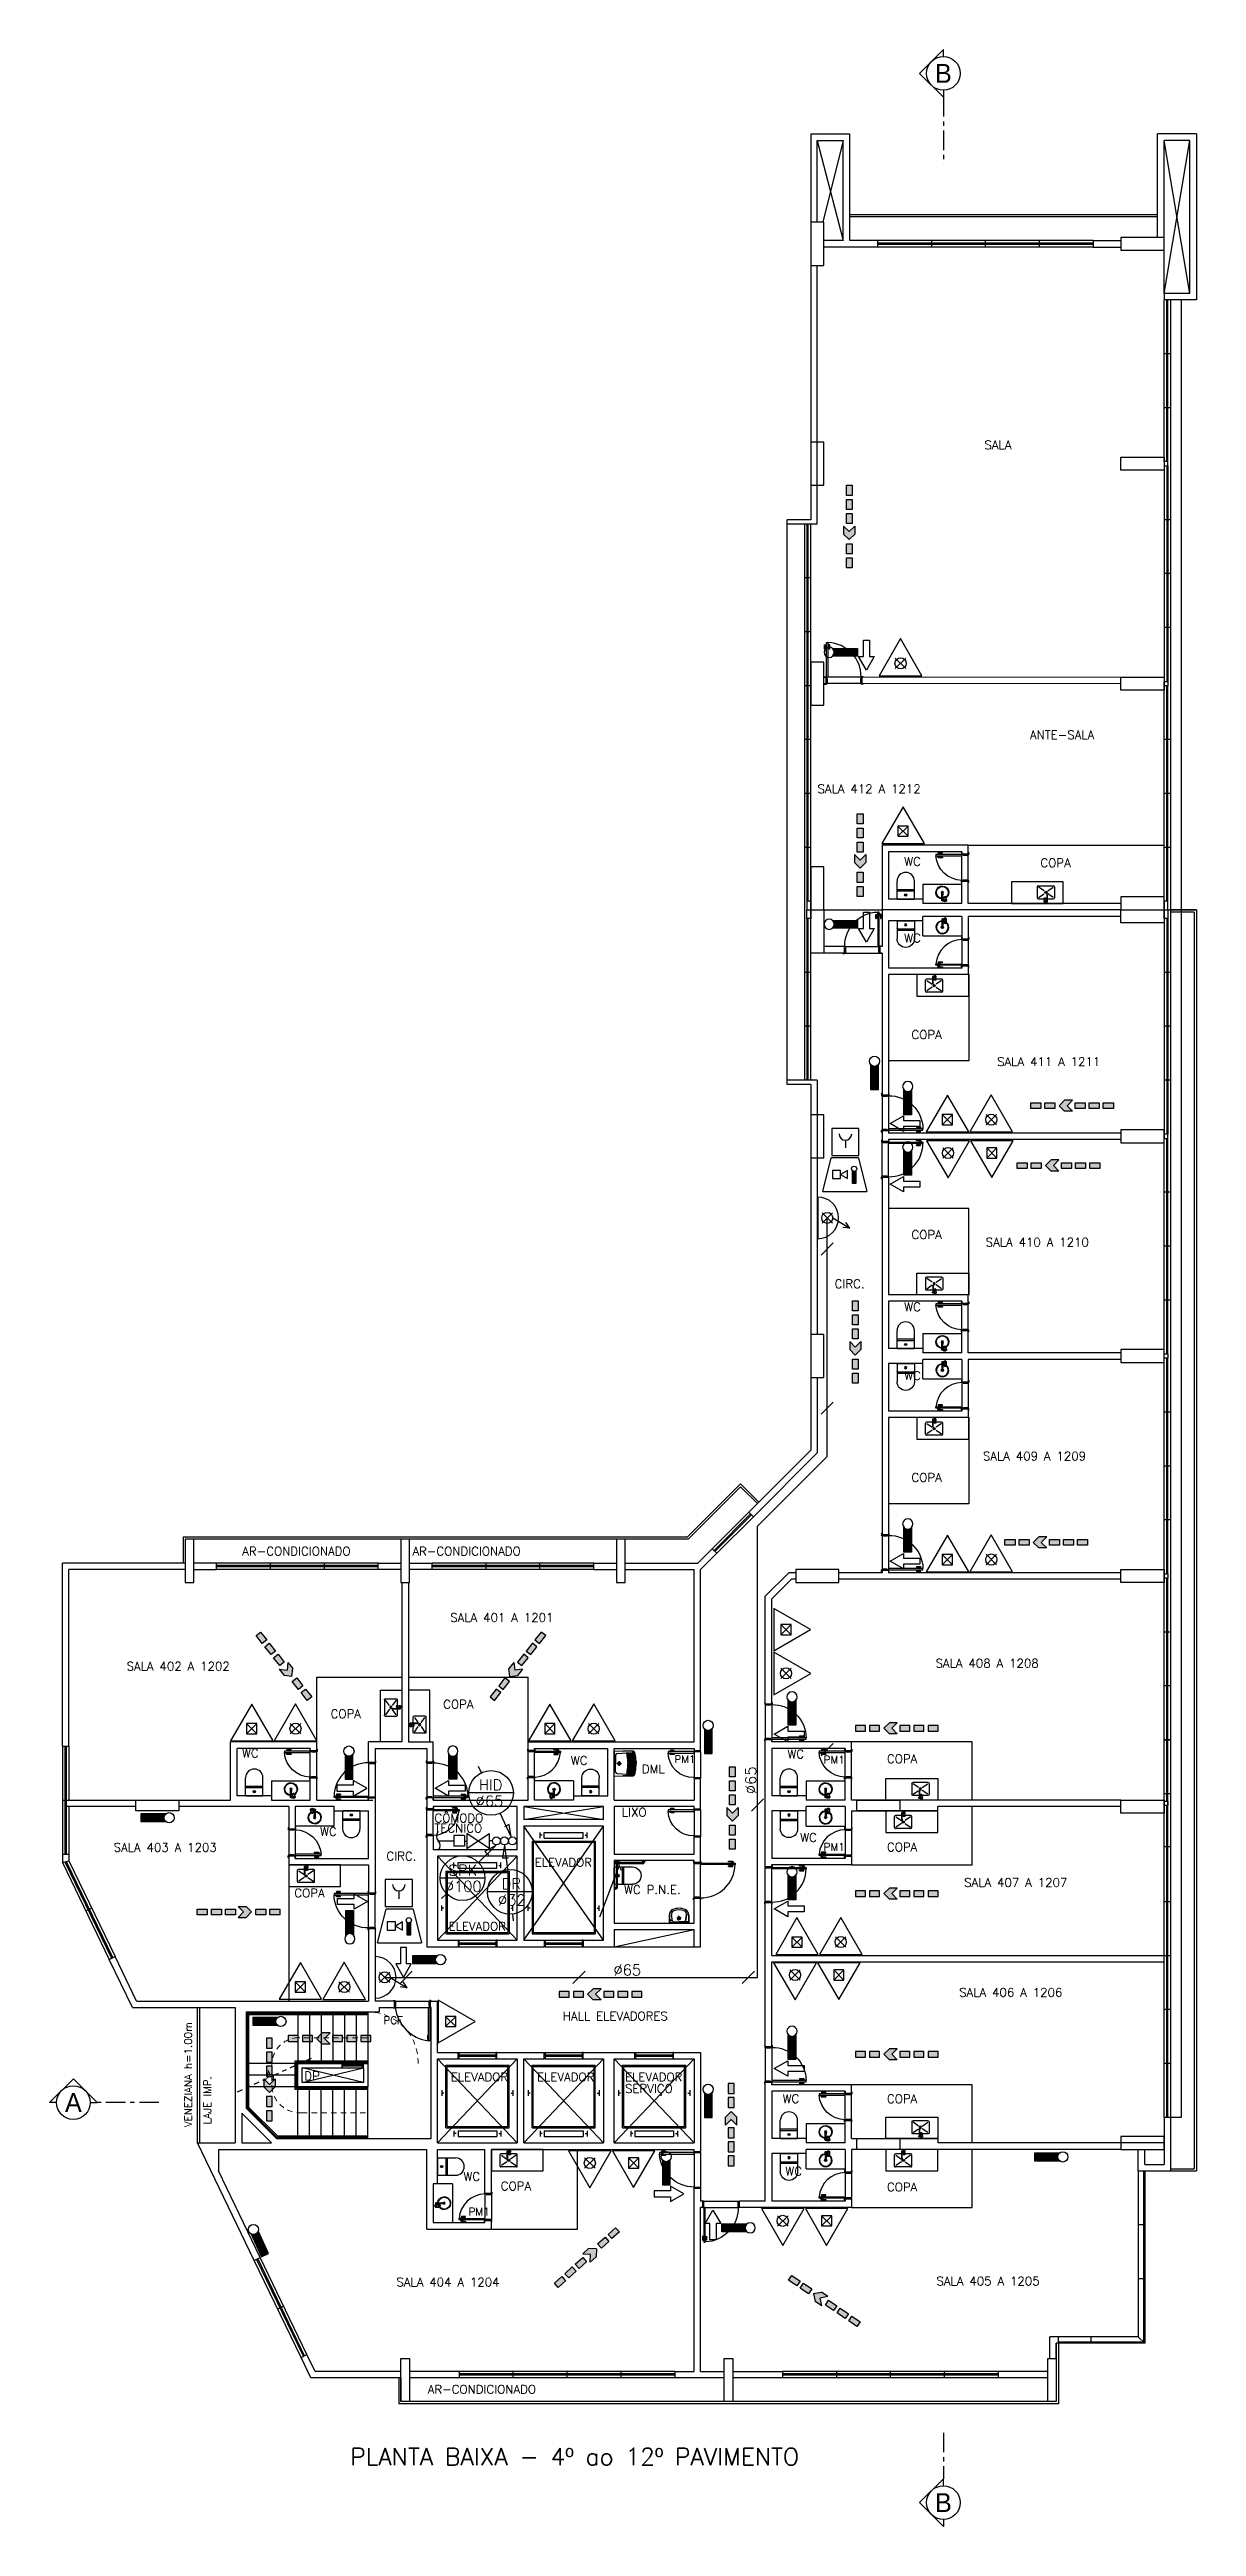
# Model space of a CAD drawing. Extents: x 544 to 914, y -40 to 56.
# Drawn here: x 687.4 to 714, y -10.9 to 46.5 of the extents above; entities that cross this region are included whole.
import ezdxf
from ezdxf.enums import TextEntityAlignment as Align
from ezdxf.lldxf.tags import DXFTag

# ---------------------------------------------------------------- set-up
doc = ezdxf.new("R2010")
doc.units = 0
doc.header["$LTSCALE"] = 0.5
doc.header["$MEASUREMENT"] = 0
for name, pattern in [('ACAD_ISO10W100', [18, 12, -3, 0, -3]), ('DASHDOT', [1, 0.5, -0.25, 0, -0.25]), ('HIDDEN', [0.375, 0.25, -0.125]), ('LIN0', [0])]:
    doc.linetypes.add(name, pattern=pattern)
doc.layers.get('0').update_dxf_attribs({"linetype": 'CONTINUOUS'})
for name, color, linetype in [('A-01', 1, 'CONTINUOUS'), ('A-02', 2, 'CONTINUOUS'), ('A-03', 3, 'CONTINUOUS'), ('A-05', 5, 'CONTINUOUS'), ('A-07', 7, 'CONTINUOUS'), ('ARQ_BLK_ESQUADR', 1, 'CONTINUOUS'), ('ARQ_BLK_SANIT', 2, 'CONTINUOUS'), ('ARQ_JANELAS2', 1, 'HIDDEN2'), ('ARQ_MARCOS', 2, 'CONTINUOUS'), ('ARQ_PORTAS', 2, 'CONTINUOUS'), ('ARQ_SOLEIRAS', 1, 'CONTINUOUS'), ('BOMBEIRO', 220, 'CONTINUOUS'), ('corte', 2, 'ACAD_ISO10W100'), ('COTASMKT', 170, 'CONTINUOUS'), ('COZINHA', 2, 'CONTINUOUS'), ('DEFICIENTE', 2, 'CONTINUOUS'), ('DENVER_ARQ_EXE_BASE_DALOC001_E$0$TERRENO', 4, 'CONTINUOUS'), ('Especificações', 2, 'CONTINUOUS'), ('JANELA', 1, 'CONTINUOUS'), ('LIN02', 10, 'CONTINUOUS'), ('PORTA', 2, 'CONTINUOUS'), ('SAN', 2, 'CONTINUOUS'), ('SANITÁRIOS', 2, 'CONTINUOUS'), ('SIMBOLOS', 2, 'CONTINUOUS'), ('SPK', 14, 'CONTINUOUS'), ('TUBO', 240, 'CONTINUOUS'), ('Título', 3, 'CONTINUOUS')]:
    doc.layers.add(name, color=color, linetype=linetype)
doc.layers.add('ARQ-HAC', color=8, linetype='CONTINUOUS', lineweight=9)
doc.layers.add('moveis', color=250, linetype='CONTINUOUS', lineweight=13)
doc.styles.add('CL140', font='fonte', dxfattribs={"height": 0.35})
doc.styles.add('r80', font='romans.shx', dxfattribs={"height": 0.175})
doc.styles.add('SIMPLEX', font='simplex', dxfattribs={"height": 0.2})
doc.styles.add('T20', font='simplex.shx', dxfattribs={"height": 0.1})
tags = doc.linetypes.add('HIDDEN2', pattern=[0.1875, 0.125, -0.0625]).pattern_tags.tags
tags[6:7] = [DXFTag(74, 4), DXFTag(75, 0), DXFTag(340, '0'), DXFTag(46, 1.0), DXFTag(50, 0.0), DXFTag(44, 0.0), DXFTag(45, 0.0)]
tags[4:5] = [DXFTag(74, 4), DXFTag(75, 0), DXFTag(340, '0'), DXFTag(46, 1.0), DXFTag(50, 0.0), DXFTag(44, 0.0), DXFTag(45, 0.0)]
doc.dimstyles.new('CADNorma_100', dxfattribs={"dimtxt": 0.175, "dimasz": 0.175, "dimexe": 0.1, "dimexo": 0.1, "dimgap": 0.075, "dimtad": 1, "dimzin": 4, "dimdsep": 46, "dimtxsty": 'r80', "dimblk": 'ARCHTICK', "dimcen": -1, "dimdle": 0.1, "dimclrd": 1, "dimclre": 1, "dimclrt": 2, "dimaunit": 1, "dimadec": 4, "dimazin": 0, "dimtfac": 1, "dimtix": 1, "dimtmove": 0, "dimatfit": 3, "dimldrblk": 'ARCHTICK', "dimfxl": 1, "dimarcsym": 0})

msp = doc.modelspace()

# ---------------------------------------------------------------- texts
at = {"layer": 'corte', "color": 4, "ltscale": 0.075, "style": 'CL140'}
for s, p in [('B', (708.1, 45.983)), ('A', (687.923, -1.087)), ('B', (708.1, -10.367))]:
    msp.add_text(s, height=0.438, dxfattribs=at).set_placement(p, align=Align.MIDDLE)
at = {"layer": 'Especificações', "style": 'T20'}
for s, height, p in [('AR-CONDICIONADO', 0.2, (691.84, 11.602)), ('AR-CONDICIONADO', 0.2, (695.785, 11.602)), ('PM1', 0.175, (701.863, 6.79)), ('PM1', 0.175, (705.323, 6.777)), ('PM1', 0.175, (705.323, 4.755)), ('PCF', 0.175, (695.114, 0.735)), ('PM1', 0.175, (697.088, -3.705)), ('AR-CONDICIONADO', 0.2, (696.14, -7.839))]:
    msp.add_text(s, height=height, dxfattribs=at).set_placement(p)
for s, p in [('VENEZIANA h=1.00m', (690.672, -1.659)), ('LAJE IMP.', (691.117, -1.592))]:
    msp.add_text(s, height=0.175, rotation=90, dxfattribs=at).set_placement(p)
at = {"layer": 'LIN02', "style": 'SIMPLEX'}
for s, p in [('HID', (697.327, 6.157)), ('%%C65', (697.251, 5.781)), ('%%C100', (696.535, 3.803)), ('SPK', (696.625, 4.179)), ('DR', (697.854, 3.862)), ('%%C32', (697.769, 3.486)), ('%%C65', (700.447, 1.863))]:
    msp.add_text(s, height=0.25, dxfattribs=at).set_placement(p)
msp.add_text('%%C65', height=0.25, rotation=90, dxfattribs=at).set_placement((703.757, 6.066))
at = {"layer": 'Título', "style": 'T20'}
for s, p in [('SALA', (709.052, 37.264)), ('ANTE-SALA', (710.108, 30.54)), ('SALA 412 A 1212', (705.18, 29.286)), ('WC', (707.191, 27.601)), ('COPA', (710.35, 27.57)), ('WC', (707.191, 25.826)), ('COPA', (707.359, 23.586)), ('SALA 411 A 1211', (709.346, 22.958)), ('COPA', (707.359, 18.946)), ('SALA 410 A 1210', (709.081, 18.772)), ('CIRC.', (705.578, 17.805)), ('WC', (707.191, 17.272)), ('WC', (707.191, 15.674)), ('SALA 409 A 1209', (709.016, 13.81)), ('COPA', (707.359, 13.311)), ('SALA 401 A 1201', (696.663, 10.063)), ('SALA 408 A 1208', (707.918, 9.003)), ('SALA 402 A 1202', (689.157, 8.934)), ('COPA', (696.499, 8.052)), ('COPA', (693.889, 7.831)), ('WC', (691.834, 6.919)), ('WC', (699.461, 6.749)), ('WC', (704.483, 6.897)), ('COPA', (706.791, 6.787)), ('DML', (701.106, 6.55)), ('LIXO', (700.642, 5.546)), ('WC', (693.644, 5.099)), ('TÉCNICO', (696.297, 5.179)), ('CÔMODO', (696.297, 5.413)), ('SALA 403 A 1203', (688.857, 4.732)), ('CIRC.', (695.183, 4.53)), ('WC', (704.78, 4.962)), ('COPA', (706.791, 4.74)), ('ELEVADOR', (698.622, 4.385)), ('SALA 407 A 1207', (708.582, 3.917)), ('COPA', (693.048, 3.674)), ('WC P.N.E.', (700.694, 3.752)), ('ELEVADOR', (696.626, 2.901)), ('SALA 406 A 1206', (708.466, 1.368)), ('HALL ELEVADORES', (699.274, 0.82)), ('DP', (693.279, -0.57)), ('ELEVADOR', (696.676, -0.594)), ('ELEVADOR', (698.676, -0.594)), ('ELEVADOR', (700.717, -0.594)), ('SERVIÇO', (700.717, -0.863)), ('WC', (704.371, -1.098)), ('COPA', (706.791, -1.099)), ('WC', (696.97, -2.902)), ('WC', (704.435, -2.781)), ('COPA', (697.835, -3.124)), ('COPA', (706.791, -3.146)), ('SALA 404 A 1204', (695.414, -5.35)), ('SALA 405 A 1205', (707.939, -5.328))]:
    msp.add_text(s, height=0.2, dxfattribs=at).set_placement(p)
at = {"layer": 'Título', "color": 4, "style": 'T20'}
msp.add_text('PLANTA BAIXA - 4º ao 12º PAVIMENTO', height=0.4, dxfattribs=at).set_placement((694.345, -9.501))

# ---------------------------------------------------------------- blocks, each defined once
blk = doc.blocks.new('p-vas1')
at = {"layer": 'SAN'}
for p, q in [((0.19, 0), (-0.19, 0)), ((-0.2, -0.01), (-0.2, -0.42)), ((0.2, -0.223), (-0.2, -0.223)), ((0.19, -0.19), (-0.19, -0.19)), ((0.2, -0.01), (0.2, -0.42))]:
    blk.add_line(p, q, dxfattribs=at)
for radius in [0.025, 0.015]:
    blk.add_circle((0, -0.095), radius, dxfattribs=at)
for centre, radius, start, end in [((-0.19, -0.01), 0.01, 90, 180), ((-0.19, -0.18), 0.01, 180, 270), ((0, -0.42), 0.2, 180, 0), ((0.19, -0.01), 0.01, 0, 90), ((0.19, -0.18), 0.01, 270, 0)]:
    blk.add_arc(centre, radius, start, end, dxfattribs=at)
blk = doc.blocks.new('12110331')
at = {"layer": 'PORTA'}
for p, q in [((-0.035, 0.005), (-0.035, 0)), ((-0.03, 0.01), (0.01, 0.01)), ((0, 0), (0.015, 0)), ((0.015, 0), (0.015, -0.03)), ((0.615, 0.005), (0.615, 0)), ((0.63, 0), (0.615, 0)), ((0.615, 0), (0.615, -0.03)), ((0.66, 0.01), (0.62, 0.01)), ((0.665, 0.005), (0.665, 0)), ((-0.035, -0.15), (-0.035, -0.15)), ((-0.035, -0.15), (-0.035, -0.155)), ((-0.03, -0.16), (0.01, -0.16)), ((0, -0.15), (0.03, -0.15)), ((0.03, -0.03), (0.015, -0.03)), ((0.015, -0.03), (0.03, -0.03)), ((0.015, -0.15), (0.015, -0.155)), ((0.03, -0.03), (0.03, -0.15)), ((0.615, -0.03), (0.6, -0.03)), ((0.6, -0.03), (0.615, -0.03)), ((0.6, -0.03), (0.6, -0.15)), ((0.63, -0.15), (0.6, -0.15)), ((0.615, -0.15), (0.615, -0.155)), ((0.66, -0.16), (0.62, -0.16)), ((0.665, -0.15), (0.665, -0.155)), ((0.665, -0.15), (0.665, -0.15))]:
    blk.add_line(p, q, dxfattribs=at)
at = {"layer": 'PORTA', "color": 1}
for p, q in [((-0.031, 0.546), (0.008, 0.546)), ((-0.031, 0.448), (-0.031, 0.546)), ((-0.017, 0.448), (-0.031, 0.448)), ((-0.017, 0.532), (-0.017, 0.462)), ((0.008, 0.532), (-0.017, 0.532)), ((-0.017, 0.462), (-0.017, 0.448)), ((-0.017, 0.462), (-0.017, 0.462)), ((0.008, 0.574), (0.015, 0.574)), ((0.008, 0.574), (0.008, 0.504)), ((0.008, 0.504), (0.015, 0.504)), ((0.052, 0.574), (0.045, 0.574)), ((0.052, 0.504), (0.045, 0.504)), ((0.052, 0.574), (0.052, 0.504)), ((0.091, 0.546), (0.052, 0.546)), ((0.052, 0.532), (0.077, 0.532)), ((0.077, 0.532), (0.077, 0.462)), ((0.077, 0.462), (0.077, 0.462)), ((0.077, 0.462), (0.077, 0.448)), ((0.077, 0.448), (0.091, 0.448)), ((0.091, 0.448), (0.091, 0.546)), ((0.615, 0), (0.015, 0)), ((0.6, -0.15), (0.03, -0.15))]:
    blk.add_line(p, q, dxfattribs=at)
at = {"layer": 'PORTA', "color": 3}
blk.add_lwpolyline([(0.015, 0), (0.015, 0.6), (0.045, 0.6), (0.045, 0)], close=True, dxfattribs=at)
at = {"layer": 'PORTA', "color": 1}
blk.add_arc((-0.002, -0.015), 0.617, 1.40844, 85.65396, dxfattribs=at)
at = {"layer": 'PORTA'}
for centre, start, end in [((-0.03, 0.005), 90, 180), ((0.01, 0.005), 0, 90), ((0.62, 0.005), 90, 180), ((0.66, 0.005), 0, 90), ((-0.03, -0.155), 180, 270), ((0.01, -0.155), 270, 0), ((0.62, -0.155), 180, 270), ((0.66, -0.155), 270, 0)]:
    blk.add_arc(centre, 0.005, start, end, dxfattribs=at)
blk = doc.blocks.new('Lvt-met')
at = {"layer": 'SAN'}
for p, q in [((0.19, 0.177), (0.19, 0.044)), ((0.201, 0.194), (0.25, 0.194)), ((0.212, 0.177), (0.212, 0.044)), ((0.212, 0.164), (0.238, 0.164)), ((0.235, 0.155), (0.235, 0.113)), ((0.243, 0.177), (0.243, 0.169)), ((0.282, 0.177), (0.282, 0.169)), ((0.29, 0.155), (0.29, 0.113))]:
    blk.add_line(p, q, dxfattribs=at)
for radius in [0.0267, 0.0156]:
    blk.add_circle((0.201, -0.001), radius, dxfattribs=at)
for centre, radius, start, end in [((0.201, -0.001), 0.15, 94.24802, 53.6588), ((0.201, -0.001), 0.139, 94.58857, 50.99265), ((0.201, 0.177), 0.0167, 311.81031, 228.18969), ((0.201, 0.044), 0.0139, 143.1301, 36.8699), ((0.201, 0.177), 0.0111, 0.00021, 180.00021), ((0.201, 0.044), 0.0111, 180.00012, 0.00012), ((0.201, -0.001), 0.15, 77.16041, 85.75198), ((0.201, -0.001), 0.139, 76.11346, 85.41143), ((0.262, 0.177), 0.0389, 198.87111, 224.41531), ((0.262, 0.177), 0.0389, 315.58469, 154.62307), ((0.249, 0.155), 0.0141, 149.63881, 180), ((0.249, 0.113), 0.0141, 149.63881, 180), ((0.249, 0.113), 0.0141, 180, 210.36119), ((0.255, 0.151), 0.0217, 125.26439, 149.63881), ((0.255, 0.11), 0.0217, 125.26439, 149.63881), ((0.255, 0.117), 0.0217, 210.36119, 234.73561), ((0.262, 0.177), 0.0194, 121.00272, 180), ((0.26, 0.145), 0.0292, 106.32495, 125.26439), ((0.26, 0.103), 0.0292, 106.32495, 125.26439), ((0.26, 0.123), 0.0292, 234.73561, 253.67505), ((0.25, 0.205), 0.0111, 270, 294.61998), ((0.262, 0.136), 0.0391, 90, 106.32495), ((0.262, 0.094), 0.0391, 90, 106.32495), ((0.262, 0.133), 0.0391, 253.67505, 270), ((0.262, 0.177), 0.0194, 360, 114.61998), ((0.258, 0.105), 0.00423, 149.63881, 180), ((0.258, 0.105), 0.00423, 180, 210.36119), ((0.26, 0.104), 0.00652, 125.26439, 149.63881), ((0.26, 0.106), 0.00652, 210.36119, 234.73561), ((0.262, 0.102), 0.00875, 106.32495, 125.26439), ((0.262, 0.108), 0.00875, 234.73561, 253.67505), ((0.262, 0.099), 0.0117, 90, 106.32495), ((0.262, 0.111), 0.0117, 253.67505, 270), ((0.262, 0.136), 0.0391, 73.67505, 90), ((0.262, 0.094), 0.0391, 73.67505, 90), ((0.262, 0.099), 0.0117, 73.67505, 90), ((0.262, 0.111), 0.0117, 270, 286.32495), ((0.262, 0.133), 0.0391, 270, 286.32495), ((0.263, 0.102), 0.00875, 54.73561, 73.67505), ((0.263, 0.108), 0.00875, 286.32495, 305.26439), ((0.265, 0.104), 0.00652, 30.36119, 54.73561), ((0.265, 0.106), 0.00652, 305.26439, 329.63881), ((0.267, 0.105), 0.00423, 0, 30.36119), ((0.267, 0.105), 0.00423, 329.63881, 360), ((0.265, 0.145), 0.0292, 54.73561, 73.67505), ((0.265, 0.103), 0.0292, 54.73561, 73.67505), ((0.265, 0.123), 0.0292, 286.32495, 305.26439), ((0.27, 0.151), 0.0217, 30.36119, 54.73561), ((0.27, 0.11), 0.0217, 30.36119, 54.73561), ((0.27, 0.117), 0.0217, 305.26439, 329.63881), ((0.276, 0.155), 0.0141, 360, 30.36119), ((0.276, 0.113), 0.0141, 0, 30.36119), ((0.276, 0.113), 0.0141, 329.63881, 0)]:
    blk.add_arc(centre, radius, start, end, dxfattribs=at)
blk = doc.blocks.new('12110333')
at = {"layer": 'PORTA', "color": 1}
for p, q in [((-0.031, 0.746), (0.008, 0.746)), ((-0.031, 0.648), (-0.031, 0.746)), ((-0.017, 0.648), (-0.031, 0.648)), ((-0.017, 0.732), (-0.017, 0.662)), ((0.008, 0.732), (-0.017, 0.732)), ((-0.017, 0.662), (-0.017, 0.648)), ((-0.017, 0.662), (-0.017, 0.662)), ((0.008, 0.774), (0.015, 0.774)), ((0.008, 0.774), (0.008, 0.704)), ((0.008, 0.704), (0.015, 0.704)), ((0.052, 0.774), (0.045, 0.774)), ((0.052, 0.704), (0.045, 0.704)), ((0.052, 0.774), (0.052, 0.704)), ((0.091, 0.746), (0.052, 0.746)), ((0.052, 0.732), (0.077, 0.732)), ((0.077, 0.732), (0.077, 0.662)), ((0.077, 0.662), (0.077, 0.662)), ((0.077, 0.662), (0.077, 0.648)), ((0.091, 0.648), (0.077, 0.648)), ((0.091, 0.648), (0.091, 0.746)), ((0.815, 0), (0.015, 0)), ((0.8, -0.15), (0.03, -0.15))]:
    blk.add_line(p, q, dxfattribs=at)
at = {"layer": 'PORTA'}
for p, q in [((-0.035, 0.005), (-0.035, 0)), ((-0.03, 0.01), (0.01, 0.01)), ((0, 0), (0.015, 0)), ((0.015, 0), (0.015, -0.03)), ((0.815, 0.005), (0.815, 0)), ((0.83, 0), (0.815, 0)), ((0.815, 0), (0.815, -0.03)), ((0.86, 0.01), (0.82, 0.01)), ((0.865, 0.005), (0.865, 0)), ((-0.035, -0.15), (-0.035, -0.15)), ((-0.035, -0.15), (-0.035, -0.155)), ((-0.03, -0.16), (0.01, -0.16)), ((0, -0.15), (0.03, -0.15)), ((0.03, -0.03), (0.015, -0.03)), ((0.015, -0.03), (0.03, -0.03)), ((0.015, -0.15), (0.015, -0.155)), ((0.03, -0.03), (0.03, -0.15)), ((0.815, -0.03), (0.8, -0.03)), ((0.8, -0.03), (0.815, -0.03)), ((0.8, -0.03), (0.8, -0.15)), ((0.83, -0.15), (0.8, -0.15)), ((0.815, -0.15), (0.815, -0.155)), ((0.86, -0.16), (0.82, -0.16)), ((0.865, -0.15), (0.865, -0.155)), ((0.865, -0.15), (0.865, -0.15))]:
    blk.add_line(p, q, dxfattribs=at)
at = {"layer": 'PORTA', "color": 3}
blk.add_lwpolyline([(0.015, 0), (0.015, 0.8), (0.045, 0.8), (0.045, 0)], close=True, dxfattribs=at)
at = {"layer": 'PORTA', "color": 1}
blk.add_arc((0.03, 0.015), 0.785, 358.90531, 88.90531, dxfattribs=at)
at = {"layer": 'PORTA'}
for centre, start, end in [((-0.03, 0.005), 90, 180), ((0.01, 0.005), 0, 90), ((0.82, 0.005), 90, 180), ((0.86, 0.005), 0, 90), ((-0.03, -0.155), 180, 270), ((0.01, -0.155), 270, 0), ((0.82, -0.155), 180, 270), ((0.86, -0.155), 270, 0)]:
    blk.add_arc(centre, 0.005, start, end, dxfattribs=at)
blk = doc.blocks.new('12010331')
at = {"layer": 'SANITÁRIOS'}
for p, q in [((0, 0.288), (0.408, 0.292)), ((0, 0.288), (0.408, 0.292)), ((0, 0.288), (0, 0)), ((0, 0.288), (0, 0)), ((0, -0.287), (0, 0)), ((0, -0.287), (0, 0)), ((0.03, 0.2), (0.03, 0)), ((0.03, 0.2), (0.03, 0)), ((0.03, -0.2), (0.03, 0)), ((0.03, -0.2), (0.03, 0)), ((0.061, 0), (0.163, 0)), ((0.061, 0), (0.163, 0)), ((0.064, 0.235), (0.413, 0.255)), ((0.064, 0.235), (0.413, 0.255)), ((0.112, 0.053), (0.112, 0)), ((0.112, 0.053), (0.112, 0)), ((0.112, -0.052), (0.112, 0)), ((0.112, -0.052), (0.112, 0)), ((0.408, 0.284), (0.198, 0.289)), ((0.408, 0.284), (0.198, 0.289)), ((0.314, 0.043), (0.314, 0)), ((0.314, 0.043), (0.314, 0)), ((0.314, -0.042), (0.314, 0)), ((0.314, -0.042), (0.314, 0)), ((0.329, 0.043), (0.329, 0)), ((0.329, 0.043), (0.329, 0)), ((0.329, -0.043), (0.329, 0)), ((0.329, -0.043), (0.329, 0)), ((0.337, 0.044), (0.337, 0)), ((0.337, 0.044), (0.337, 0)), ((0.337, -0.044), (0.337, 0)), ((0.337, -0.044), (0.337, 0)), ((0.351, 0.045), (0.351, 0)), ((0.351, 0.045), (0.351, 0)), ((0.351, -0.045), (0.351, 0)), ((0.351, -0.045), (0.351, 0)), ((0.36, 0.045), (0.36, 0)), ((0.36, 0.045), (0.36, 0)), ((0.36, -0.045), (0.36, 0)), ((0.36, -0.045), (0.36, 0)), ((0.374, 0.046), (0.374, 0)), ((0.374, 0.046), (0.374, 0)), ((0.374, -0.046), (0.374, 0)), ((0.374, -0.046), (0.374, 0)), ((0.383, 0.046), (0.383, 0)), ((0.383, 0.046), (0.383, 0)), ((0.383, -0.046), (0.383, 0)), ((0.383, -0.046), (0.383, 0)), ((0.397, 0.047), (0.397, 0)), ((0.397, 0.047), (0.397, 0)), ((0.397, -0.047), (0.397, 0)), ((0.397, -0.047), (0.397, 0)), ((0.406, 0.048), (0.406, 0)), ((0.406, 0.048), (0.406, 0)), ((0.406, -0.048), (0.406, 0)), ((0.406, -0.048), (0.406, 0)), ((0.42, 0.048), (0.42, 0)), ((0.42, 0.048), (0.42, 0)), ((0.42, -0.048), (0.42, 0)), ((0.42, -0.048), (0.42, 0)), ((0.429, 0.049), (0.429, 0)), ((0.429, 0.049), (0.429, 0)), ((0.429, -0.049), (0.429, 0)), ((0.429, -0.049), (0.429, 0)), ((0.443, 0.05), (0.443, 0)), ((0.443, 0.05), (0.443, 0)), ((0.443, -0.05), (0.443, 0)), ((0.443, -0.05), (0.443, 0)), ((0.452, 0.05), (0.452, 0)), ((0.452, 0.05), (0.452, 0)), ((0.452, -0.05), (0.452, 0)), ((0.452, -0.05), (0.452, 0)), ((0.466, 0.051), (0.466, 0)), ((0.466, 0.051), (0.466, 0)), ((0.466, -0.051), (0.466, 0)), ((0.466, -0.051), (0.466, 0)), ((0.475, 0.051), (0.475, 0)), ((0.475, 0.051), (0.475, 0)), ((0.475, -0.051), (0.475, 0)), ((0.475, -0.051), (0.475, 0)), ((0.496, 0.052), (0.496, 0)), ((0.496, 0.052), (0.496, 0)), ((0.496, -0.052), (0.496, 0)), ((0.496, -0.052), (0.496, 0)), ((0.503, 0.053), (0.503, 0)), ((0.503, 0.053), (0.503, 0)), ((0.503, -0.053), (0.503, 0)), ((0.503, -0.053), (0.503, 0)), ((0, -0.287), (0.408, -0.292)), ((0, -0.287), (0.408, -0.292)), ((0.064, -0.235), (0.413, -0.255)), ((0.064, -0.235), (0.413, -0.255)), ((0.408, -0.284), (0.198, -0.289)), ((0.408, -0.284), (0.198, -0.289))]:
    blk.add_line(p, q, dxfattribs=at)
for centre, radius, start, end in [((0.065, 0.2), 0.035, 93.27245, 180), ((0.065, 0.2), 0.035, 93.27245, 180), ((0.112, 0), 0.0362, 0, 180), ((0.112, 0), 0.0362, 0, 180), ((0.112, 0), 0.0362, 180, 0), ((0.112, 0), 0.0362, 180, 0), ((0.112, 0), 0.0205, 0, 180), ((0.112, 0), 0.0205, 0, 180), ((0.112, 0), 0.0205, 0, 180), ((0.112, 0), 0.0205, 0, 180), ((0.112, 0), 0.0205, 180, 0), ((0.112, 0), 0.0205, 180, 0), ((0.112, 0), 0.0205, 180, 0), ((0.112, 0), 0.0205, 180, 0), ((0.281, 0.232), 0.015, 332.79874, 91.88269), ((0.281, 0.232), 0.015, 332.79874, 91.88269), ((0.301, 0.223), 0.00725, 10.18906, 190.18907), ((0.301, 0.223), 0.00725, 10.18906, 190.18907), ((-1.047, -0.02), 1.363, 2.60881, 10.18907), ((-1.047, -0.02), 1.363, 2.60881, 10.18907), ((-1.047, -0.02), 1.377, 2.61429, 10.18907), ((-1.047, -0.02), 1.377, 2.61429, 10.18907), ((0.324, 0.225), 0.00725, 10.09007, 190.09008), ((0.324, 0.225), 0.00725, 10.09007, 190.09008), ((-1.047, -0.02), 1.386, 2.61746, 10.09007), ((-1.047, -0.02), 1.386, 2.61746, 10.09007), ((-1.047, -0.02), 1.4, 2.62276, 10.09007), ((-1.047, -0.02), 1.4, 2.62276, 10.09007), ((0.347, 0.226), 0.00725, 9.9943, 189.9943), ((0.347, 0.226), 0.00725, 9.9943, 189.9943), ((-1.047, -0.02), 1.409, 2.62582, 9.9943), ((-1.047, -0.02), 1.409, 2.62582, 9.9943), ((-1.047, -0.02), 1.423, 2.63096, 9.9943), ((-1.047, -0.02), 1.423, 2.63096, 9.9943), ((0.37, 0.228), 0.00725, 9.90159, 189.9016), ((0.37, 0.228), 0.00725, 9.90159, 189.9016), ((-1.047, -0.02), 1.432, 2.63392, 9.9016), ((-1.047, -0.02), 1.432, 2.63392, 9.9016), ((-1.047, -0.02), 1.446, 2.63889, 9.9016), ((-1.047, -0.02), 1.446, 2.63889, 9.9016), ((0.393, 0.23), 0.00725, 9.81183, 189.81184), ((0.393, 0.23), 0.00725, 9.81183, 189.81184), ((-1.047, -0.02), 1.455, 2.64176, 9.81184), ((-1.047, -0.02), 1.455, 2.64176, 9.81184), ((-1.047, -0.02), 1.469, 2.64658, 9.81184), ((-1.047, -0.02), 1.469, 2.64658, 9.81184), ((0.409, 0.214), 0.0778, 7.16809, 90.56727), ((0.409, 0.214), 0.0778, 7.16809, 90.56727), ((0.409, 0.214), 0.0706, 7.16809, 90.56727), ((0.409, 0.214), 0.0706, 7.16809, 90.56727), ((0.416, 0.231), 0.00725, 9.72487, 189.72488), ((0.416, 0.231), 0.00725, 9.72487, 189.72488), ((-1.047, -0.02), 1.478, 2.64936, 9.72487), ((-1.047, -0.02), 1.478, 2.64936, 9.72487), ((0.42, 0.219), 0.037, 3.60721, 101.51906), ((0.42, 0.219), 0.037, 3.60721, 101.51906), ((-1.047, -0.02), 1.492, 2.65403, 9.72487), ((-1.047, -0.02), 1.492, 2.65403, 9.72487), ((0.439, 0.233), 0.00725, 9.64055, 189.64056), ((0.439, 0.233), 0.00725, 9.64055, 189.64056), ((-1.047, -0.02), 1.501, 2.65672, 9.64056), ((-1.047, -0.02), 1.501, 2.65672, 9.64056), ((-1.047, -0.02), 1.515, 2.66125, 9.64056), ((-1.047, -0.02), 1.515, 2.66125, 9.64056), ((-1.047, -0.02), 1.524, 2.66387, 9.08331), ((-1.047, -0.02), 1.524, 2.66387, 9.08331), ((-1.047, -0.02), 1.545, 2.67032, 9.00494), ((-1.047, -0.02), 1.545, 2.67032, 9.00494), ((-1.047, -0.02), 1.552, 2.67244, 9.00494), ((-1.047, -0.02), 1.552, 2.67244, 9.00494), ((0.065, -0.2), 0.035, 180, 266.72755), ((0.065, -0.2), 0.035, 180, 266.72755), ((0.281, -0.232), 0.015, 268.11731, 27.20126), ((0.281, -0.232), 0.015, 268.11731, 27.20126), ((-1.047, 0.02), 1.363, 349.81093, 357.39119), ((-1.047, 0.02), 1.363, 349.81093, 357.39119), ((0.301, -0.223), 0.00725, 169.81093, 349.81094), ((0.301, -0.223), 0.00725, 169.81093, 349.81094), ((-1.047, 0.02), 1.377, 349.81093, 357.38571), ((-1.047, 0.02), 1.377, 349.81093, 357.38571), ((-1.047, 0.02), 1.386, 349.90993, 357.38254), ((-1.047, 0.02), 1.386, 349.90993, 357.38254), ((0.324, -0.225), 0.00725, 169.90992, 349.90993), ((0.324, -0.225), 0.00725, 169.90992, 349.90993), ((-1.047, 0.02), 1.4, 349.90993, 357.37724), ((-1.047, 0.02), 1.4, 349.90993, 357.37724), ((-1.047, 0.02), 1.409, 350.0057, 357.37418), ((-1.047, 0.02), 1.409, 350.0057, 357.37418), ((0.347, -0.226), 0.00725, 170.0057, 350.0057), ((0.347, -0.226), 0.00725, 170.0057, 350.0057), ((-1.047, 0.02), 1.423, 350.0057, 357.36904), ((-1.047, 0.02), 1.423, 350.0057, 357.36904), ((-1.047, 0.02), 1.432, 350.0984, 357.36608), ((-1.047, 0.02), 1.432, 350.0984, 357.36608), ((0.37, -0.228), 0.00725, 170.0984, 350.09841), ((0.37, -0.228), 0.00725, 170.0984, 350.09841), ((-1.047, 0.02), 1.446, 350.0984, 357.36111), ((-1.047, 0.02), 1.446, 350.0984, 357.36111), ((-1.047, 0.02), 1.455, 350.18816, 357.35824), ((-1.047, 0.02), 1.455, 350.18816, 357.35824), ((0.393, -0.23), 0.00725, 170.18816, 350.18817), ((0.393, -0.23), 0.00725, 170.18816, 350.18817), ((-1.047, 0.02), 1.469, 350.18816, 357.35342), ((-1.047, 0.02), 1.469, 350.18816, 357.35342), ((0.409, -0.214), 0.0778, 269.43273, 352.83191), ((0.409, -0.214), 0.0706, 269.43273, 352.83191), ((0.409, -0.214), 0.0778, 269.43273, 352.83191), ((0.409, -0.214), 0.0706, 269.43273, 352.83191), ((-1.047, 0.02), 1.478, 350.27513, 357.35064), ((-1.047, 0.02), 1.478, 350.27513, 357.35064), ((0.416, -0.231), 0.00725, 170.27512, 350.27513), ((0.416, -0.231), 0.00725, 170.27512, 350.27513), ((0.42, -0.219), 0.037, 258.48094, 356.39279), ((0.42, -0.219), 0.037, 258.48094, 356.39279), ((-1.047, 0.02), 1.492, 350.27513, 357.34597), ((-1.047, 0.02), 1.492, 350.27513, 357.34597), ((-1.047, 0.02), 1.501, 350.35944, 357.34328), ((-1.047, 0.02), 1.501, 350.35944, 357.34328), ((0.439, -0.233), 0.00725, 170.35944, 350.35945), ((0.439, -0.233), 0.00725, 170.35944, 350.35945), ((-1.047, 0.02), 1.515, 350.35944, 357.33875), ((-1.047, 0.02), 1.515, 350.35944, 357.33875), ((-1.047, 0.02), 1.524, 350.91669, 357.33613), ((-1.047, 0.02), 1.524, 350.91669, 357.33613), ((-1.047, 0.02), 1.545, 350.99506, 357.32968), ((-1.047, 0.02), 1.545, 350.99506, 357.32968), ((-1.047, 0.02), 1.552, 350.99506, 357.32756), ((-1.047, 0.02), 1.552, 350.99506, 357.32756)]:
    blk.add_arc(centre, radius, start, end, dxfattribs=at)
blk = doc.blocks.new('porta_122')
at = {"layer": 'ARQ_PORTAS'}
blk.add_lwpolyline([(0, 0.6), (0.035, 0.6), (0.035, 0), (0, 0)], close=True, dxfattribs=at)
at = {"layer": 'ARQ_PORTAS', "color": 1}
for points in [[(0, 0.528), (-0.003, 0.528), (-0.003, 0.535), (-0.025, 0.535), (-0.025, 0.465), (-0.03, 0.465), (-0.03, 0.555), (-0.003, 0.555), (-0.003, 0.563), (0, 0.563)], [(-0.025, 0.535), (-0.025, 0.555)], [(-0.003, 0.535), (-0.003, 0.555)], [(0.035, 0.528), (0.038, 0.528), (0.038, 0.535), (0.06, 0.535), (0.06, 0.465), (0.065, 0.465), (0.065, 0.555), (0.038, 0.555), (0.038, 0.563), (0.035, 0.563)], [(0.038, 0.535), (0.038, 0.555)], [(0.06, 0.535), (0.06, 0.555)]]:
    blk.add_lwpolyline(points, dxfattribs=at)
blk.add_arc((0.018, 0.018), 0.583, 358.27918, 88.27918, dxfattribs=at)
blk = doc.blocks.new('12010311')
at = {"layer": 'SAN'}
for p, q in [((0.181, 0.23), (0, 0.23)), ((0, 0.23), (0, 0)), ((0, -0.23), (0, 0)), ((0.187, 0.22), (0.01, 0.22)), ((0.01, 0.22), (0.01, 0)), ((0.01, -0.22), (0.01, 0)), ((0.031, 0.122), (0.031, 0)), ((0.031, -0.122), (0.031, 0)), ((0.051, 0.147), (0.184, 0.175)), ((0.059, 0), (0.166, 0)), ((0.112, -0.054), (0.112, 0.054)), ((0.181, -0.23), (0, -0.23)), ((0.187, -0.22), (0.01, -0.22)), ((0.026, -0.215), (0.026, -0.168)), ((0.032, -0.171), (0.026, -0.215)), ((0.037, -0.159), (0.034, -0.165)), ((0.038, -0.14), (0.036, -0.142)), ((0.041, -0.143), (0.041, -0.146)), ((0.046, -0.146), (0.046, -0.148)), ((0.051, -0.147), (0.184, -0.175)), ((0.054, -0.158), (0.182, -0.185)), ((0.055, -0.153), (0.182, -0.184))]:
    blk.add_line(p, q, dxfattribs=at)
for centre, radius in [((0.061, 0.184), 0.0204), ((0.112, 0), 0.0383), ((0.112, 0), 0.0256)]:
    blk.add_circle(centre, radius, dxfattribs=at)
for centre, radius, start, end in [((0.056, 0.122), 0.0256, 101.70281, 180), ((0.181, 0.087), 0.143, 23.81598, 90), ((0.202, 0.09), 0.0869, 21.66557, 101.70281), ((0.187, 0.087), 0.133, 29.86927, 90), ((-0.024, 0), 0.33, 338.33443, 21.66557), ((-0.016, 0), 0.358, 0, 23.81598), ((0.061, -0.168), 0.0358, 135, 180), ((0.056, -0.122), 0.0256, 180, 258.29719), ((0.047, -0.173), 0.0153, 149.18028, 171.93196), ((0.015, -0.146), 0.0256, 329.18028, 0), ((0.056, -0.148), 0.0102, 180, 258.29719), ((0.056, -0.148), 0.00511, 168.29719, 258.29719), ((0.181, -0.087), 0.143, 270, 336.18402), ((0.205, -0.09), 0.0971, 256.24681, 263.60681), ((0.202, -0.09), 0.0971, 258.29719, 265.65719), ((0.202, -0.09), 0.0869, 258.29719, 338.33443), ((0.187, -0.087), 0.133, 270, 330.13073), ((-0.016, 0), 0.358, 336.18402, 0)]:
    blk.add_arc(centre, radius, start, end, dxfattribs=at)
blk = doc.blocks.new('porta_124')
at = {"layer": 'ARQ_PORTAS', "color": 1}
for points in [[(0, 0.728), (-0.003, 0.728), (-0.003, 0.735), (-0.025, 0.735), (-0.025, 0.665), (-0.03, 0.665), (-0.03, 0.755), (-0.003, 0.755), (-0.003, 0.763), (0, 0.763)], [(-0.025, 0.735), (-0.025, 0.755)], [(-0.003, 0.735), (-0.003, 0.755)], [(0.035, 0.728), (0.038, 0.728), (0.038, 0.735), (0.06, 0.735), (0.06, 0.665), (0.065, 0.665), (0.065, 0.755), (0.038, 0.755), (0.038, 0.763), (0.035, 0.763)], [(0.038, 0.735), (0.038, 0.755)], [(0.06, 0.735), (0.06, 0.755)]]:
    blk.add_lwpolyline(points, dxfattribs=at)
at = {"layer": 'ARQ_PORTAS'}
blk.add_lwpolyline([(0, 0.8), (0.035, 0.8), (0.035, 0), (0, 0)], close=True, dxfattribs=at)
at = {"layer": 'ARQ_PORTAS', "color": 1}
blk.add_arc((-0.001, -0.001), 0.801, 0.04183, 87.39584, dxfattribs=at)
blk = doc.blocks.new('12130211')
at = {"layer": 'COZINHA'}
for p, q in [((0.028, 0.02), (0.028, 0.02)), ((0.035, 0.006), (0.035, -0.015)), ((0.051, 0.034), (0.058, 0.034)), ((0.109, 0.041), (0.062, 0.037)), ((0.109, -0.002), (0.062, 0.003)), ((0.1, 0.18), (0.1, 0.04)), ((0.2, 0.2), (0.12, 0.2)), ((0.13, 0.17), (0.217, 0.043)), ((0.38, 0.2), (0.2, 0.2)), ((0.283, 0.043), (0.37, 0.17)), ((0.4, 0.18), (0.4, -0.18)), ((0.189, -0.022), (0.044, -0.022)), ((0.189, -0.032), (0.044, -0.032)), ((0.052, -0.003), (0.052, -0.015)), ((0.1, -0.001), (0.1, -0.023)), ((0.1, -0.031), (0.1, -0.18)), ((0.2, -0.2), (0.12, -0.2)), ((0.13, -0.17), (0.217, -0.043)), ((0.2, -0.022), (0.189, -0.022)), ((0.2, -0.032), (0.189, -0.032)), ((0.38, -0.2), (0.2, -0.2)), ((0.283, -0.043), (0.37, -0.17))]:
    blk.add_line(p, q, dxfattribs=at)
blk.add_lwpolyline([(0.062, 0.003), (0.06, 0.004), (0.057, 0.008), (0.055, 0.013), (0.054, 0.02), (0.055, 0.027), (0.057, 0.032), (0.06, 0.036), (0.062, 0.037)], dxfattribs=at)
blk.add_lwpolyline([(0.109, 0.041), (0.115, 0.039), (0.12, 0.035), (0.123, 0.028), (0.124, 0.02), (0.123, 0.011), (0.12, 0.005), (0.115, 0), (0.109, -0.002), (0.104, 0), (0.099, 0.005), (0.096, 0.011), (0.095, 0.02), (0.096, 0.028), (0.099, 0.035), (0.104, 0.039)], close=True, dxfattribs=at)
for radius in [0.0266, 0.0163]:
    blk.add_circle((0.25, 0), radius, dxfattribs=at)
for centre, radius, start, end in [((0.044, 0.02), 0.0297, 36.17047, 252.25677), ((0.044, 0.02), 0.0161, 62.73673, 235.73755), ((0.06, -0.003), 0.0085, 102.82848, 180), ((0.044, 0.02), 0.0297, 285.53733, 323.99874), ((0.12, 0.18), 0.02, 90, 180), ((0.38, 0.18), 0.02, 360, 90), ((0.044, -0.027), 0.0148, 20.16101, 339.83899), ((0.044, -0.027), 0.0051, 90.00373, 269.99627), ((0.12, -0.18), 0.02, 180, 270), ((0.2, -0.027), 0.00753, 222.65589, 137.34411), ((0.2, -0.027), 0.0051, 269.99352, 90.00648), ((0.38, -0.18), 0.02, 270, 360)]:
    blk.add_arc(centre, radius, start, end, dxfattribs=at)
blk = doc.blocks.new('_ArchTick')
at = {"color": 0, "linetype": 'ByBlock', "const_width": 0.15}
blk.add_lwpolyline([(-0.5, -0.5), (0.5, 0.5)], dxfattribs=at)
blk = doc.blocks.new('HID')
at = {"layer": 'BOMBEIRO'}
for p, q in [((0.12, 0.12), (-0.12, -0.12)), ((-0.12, 0.12), (0.12, -0.12)), ((0, 0.128), (0.24, 0.522)), ((0.24, 0.522), (0.107, 0.43)), ((0.24, 0.522), (0.22, 0.362)), ((-0.482, -0.218), (0.482, -0.218))]:
    blk.add_line(p, q, dxfattribs=at)
blk.add_circle((0, 0), 0.128, dxfattribs=at)
blk.add_arc((0, -0.218), 0.482, 0, 180, dxfattribs=at)
blk = doc.blocks.new('ACIONADOR')
at = {"layer": 'BOMBEIRO'}
blk.add_line((0, 0.00036), (0, -0.00109), dxfattribs=at)
blk.add_lwpolyline([(-0.00251, 0.00251), (-0.00251, -0.00251), (0.00251, -0.00251), (0.00251, 0.00251)], close=True, dxfattribs=at)
blk.add_arc((0, 0.00153), 0.00117, 180, 0, dxfattribs=at)
blk = doc.blocks.new('AVISADOR1')
at = {"layer": 'BOMBEIRO'}
blk.add_hatch(color=256, dxfattribs=at).paths.add_polyline_path([(0.00131, 0.00076, -0.460419), (0.00057, 0.00076), (0.00057, -0.00161), (0.00131, -0.00161)])
for p, q in [((-0.00485, -0.00313), (-0.00329, 0.00313)), ((0.00172, 0.00313), (-0.00329, 0.00313)), ((0.00057, 0.00076), (0.00057, -0.00161)), ((0.00131, -0.00161), (0.00131, 0.00076)), ((0.00172, 0.00313), (0.00329, -0.00313)), ((-0.00485, -0.00313), (0.00329, -0.00313)), ((0.00057, -0.00161), (0.00131, -0.00161))]:
    blk.add_line(p, q, dxfattribs=at)
for points in [[(-0.00307, 0.00075), (-0.00307, -0.00075), (-0.00156, -0.00075), (-0.00156, 0.00075)], [(-0.00156, 0), (-0.00026, -0.00075), (-0.00026, 0.00075)]]:
    blk.add_lwpolyline(points, close=True, dxfattribs=at)
blk.add_circle((0.00094, 0.00107), 0.000484, dxfattribs=at)
blk = doc.blocks.new('PO')
at = {"layer": 'SPK', "color": 220}
for p, q in [((0.048, 0.579), (-0.445, -0.274)), ((0.541, -0.274), (0.048, 0.579)), ((-0.071, 0.129), (0.166, -0.108)), ((0.166, 0.129), (-0.071, -0.108)), ((-0.445, -0.274), (0.541, -0.274))]:
    blk.add_line(p, q, dxfattribs=at)
blk.add_lwpolyline([(0.166, 0.129), (-0.071, 0.129), (-0.071, -0.108), (0.166, -0.108)], close=True, dxfattribs=at)
blk = doc.blocks.new('BALIZAMENTO')
at = {"layer": 'BOMBEIRO'}
blk.add_hatch(color=256, dxfattribs=at).paths.add_polyline_path([(0.00072, -0.00061, -0.219153), (0, -0.00094, -0.219153), (-0.00072, -0.00061), (-0.00072, -0.00524), (0.00072, -0.00524)])
for p, q in [((-0.00072, -0.00061), (-0.00072, -0.00524)), ((0.00072, -0.00524), (0.00072, -0.00061)), ((-0.00072, -0.00524), (0.00072, -0.00524))]:
    blk.add_line(p, q, dxfattribs=at)
for points in [[(0.0008, -0.00633), (-0.00226, -0.00633), (-0.00226, -0.00746), (0.0008, -0.00746)], [(0.0008, -0.00746), (0.0008, -0.00834), (0.00329, -0.0069), (0.0008, -0.00546), (0.0008, -0.00633)]]:
    blk.add_lwpolyline(points, dxfattribs=at)
blk.add_circle((0, 0), 0.000945, dxfattribs=at)
blk = doc.blocks.new('LUZ')
at = {"layer": 'BOMBEIRO'}
blk.add_hatch(color=256, dxfattribs=at).paths.add_polyline_path([(-0.00061, -0.00072, -0.219153), (-0.00094, 0, -0.219153), (-0.00061, 0.00072), (-0.00524, 0.00072), (-0.00524, -0.00072)])
for p, q in [((-0.00524, 0.00072), (-0.00524, -0.00072)), ((-0.00061, 0.00072), (-0.00524, 0.00072)), ((-0.00524, -0.00072), (-0.00061, -0.00072))]:
    blk.add_line(p, q, dxfattribs=at)
blk.add_circle((0, 0), 0.000945, dxfattribs=at)
blk = doc.blocks.new('sup')
at = {"layer": 'BOMBEIRO'}
blk.add_line((-0.141, -0.141), (0.141, 0.141), dxfattribs=at)
blk = doc.blocks.new('DIRECAO')
at = {"layer": 'BOMBEIRO'}
h = blk.add_hatch(color=256, dxfattribs=at)
h.paths.add_polyline_path([(-0.00709, 0.00053), (-0.00709, -0.00053), (-0.00523, -0.00053), (-0.00523, 0.00053)])
h.paths.add_polyline_path([(-0.00262, -0.00053), (-0.00262, 0.00053), (-0.00447, 0.00053), (-0.00447, -0.00053)])
h.paths.add_polyline_path([(0, -0.00053), (0, 0.00053), (-0.00186, 0.00053), (-0.00186, -0.00053)])
h.paths.add_polyline_path([(0.00151, 0), (0.00047, -0.00104), (0.00195, -0.00104), (0.00299, 0), (0.00195, 0.00104), (0.00047, 0.00104)])
h.paths.add_polyline_path([(0.00561, 0.00053), (0.00375, 0.00053), (0.00375, -0.00053), (0.00561, -0.00053)])
h.paths.add_polyline_path([(0.00823, 0.00053), (0.00637, 0.00053), (0.00637, -0.00053), (0.00823, -0.00053)])
for p, q in [((0.00047, 0.00104), (0.00195, 0.00104)), ((0.00047, 0.00104), (0.00151, 0)), ((0.00047, -0.00104), (0.00151, 0)), ((0.00299, 0), (0.00195, 0.00104)), ((0.00299, 0), (0.00195, -0.00104)), ((0.00047, -0.00104), (0.00195, -0.00104))]:
    blk.add_line(p, q, dxfattribs=at)
for points in [[(-0.00709, -0.00053), (-0.00523, -0.00053), (-0.00523, 0.00053), (-0.00709, 0.00053)], [(-0.00447, -0.00053), (-0.00262, -0.00053), (-0.00262, 0.00053), (-0.00447, 0.00053)], [(-0.00186, -0.00053), (0, -0.00053), (0, 0.00053), (-0.00186, 0.00053)], [(0.00375, -0.00053), (0.00561, -0.00053), (0.00561, 0.00053), (0.00375, 0.00053)], [(0.00637, -0.00053), (0.00823, -0.00053), (0.00823, 0.00053), (0.00637, 0.00053)]]:
    blk.add_lwpolyline(points, close=True, dxfattribs=at)
blk = doc.blocks.new('AGUA')
at = {"layer": 'BOMBEIRO'}
for p, q in [((0.137, 0.1), (-0.105, -0.141)), ((-0.105, 0.1), (0.137, -0.141))]:
    blk.add_line(p, q, dxfattribs=at)
blk.add_lwpolyline([(0.016, 0.552), (-0.48, -0.307), (0.512, -0.307)], close=True, dxfattribs=at)
blk.add_circle((0.016, -0.021), 0.129, dxfattribs=at)

# ---------------------------------------------------------------- linework, layer by layer
at = {"layer": 'A-01'}
for p, q in [((705.176, 44.428), (705.776, 42.103)), ((705.776, 44.428), (705.305, 42.528)), ((713.218, 40.878), (713.818, 44.428)), ((713.818, 40.878), (713.218, 44.428)), ((708.676, 28.078), (713.218, 28.078)), ((705.026, 26.578), (706.676, 26.578)), ((708.686, 25.088), (708.686, 23.078)), ((708.686, 23.078), (706.826, 23.078)), ((708.686, 19.653), (706.826, 19.653)), ((708.686, 17.643), (708.686, 19.653)), ((708.686, 14.813), (708.686, 12.803)), ((708.686, 12.803), (706.826, 12.803)), ((693.568, 7.278), (693.568, 8.778)), ((693.568, 8.778), (695.543, 8.778)), ((695.693, 8.778), (698.468, 8.778)), ((698.468, 7.278), (698.468, 8.778)), ((708.768, 7.278), (705.968, 7.278)), ((708.768, 5.928), (708.768, 7.278)), ((698.368, 5.478), (700.218, 5.778)), ((698.368, 5.778), (700.218, 5.478)), ((708.768, 4.428), (708.768, 5.778)), ((700.218, 2.678), (698.368, 5.328)), ((698.368, 2.678), (700.218, 5.328)), ((698.218, 2.678), (696.368, 4.628)), ((696.368, 2.678), (698.218, 4.628)), ((692.918, 4.428), (692.918, 1.268)), ((705.968, 4.428), (708.768, 4.428)), ((693.228, -0.622), (694.648, -0.282)), ((694.648, -0.622), (693.228, -0.282)), ((698.218, -0.072), (696.368, -2.022)), ((696.368, -0.072), (698.218, -2.022)), ((700.218, -0.072), (698.368, -2.022)), ((698.368, -0.072), (700.218, -2.022)), ((702.318, -0.072), (700.468, -2.022)), ((700.468, -0.072), (702.318, -2.022)), ((693.128, -0.722), (691.928, -0.722)), ((693.128, -1.922), (693.128, -0.722)), ((693.398, -1.922), (693.398, -0.722)), ((693.668, -1.922), (693.668, -0.722)), ((693.938, -1.922), (693.938, -0.722)), ((694.208, -1.922), (694.208, -0.722)), ((694.478, -1.922), (694.478, -0.722)), ((694.748, -1.922), (694.748, -0.722)), ((708.768, -0.672), (705.968, -0.672)), ((708.768, -2.022), (708.768, -0.672)), ((699.618, -4.022), (699.618, -2.172)), ((708.768, -3.522), (708.768, -2.172)), ((712.618, -2.672), (712.618, -6.522)), ((697.618, -4.022), (699.618, -4.022)), ((705.968, -3.522), (708.768, -3.522)), ((712.618, -6.522), (710.768, -6.522))]:
    msp.add_line(p, q, dxfattribs=at)
msp.add_lwpolyline([(713.368, -1.422), (713.618, -1.422), (713.618, 40.728)], dxfattribs=at)
msp.add_point((706.796, 21.468), dxfattribs=at)
at = {"layer": 'A-02'}
for p, q in [((713.068, 42.703), (705.926, 42.703)), ((713.068, 42.653), (705.926, 42.653)), ((704.476, 22.628), (704.476, 35.528)), ((713.308, 26.578), (713.968, 26.578)), ((713.968, 26.578), (713.368, 26.578)), ((713.918, 26.528), (713.368, 26.528)), ((713.918, 26.528), (713.918, -2.622)), ((713.968, 26.578), (713.968, -2.672)), ((702.158, 12.028), (703.396, 13.267)), ((703.396, 13.267), (703.82, 12.842)), ((702.178, 11.978), (703.396, 13.196)), ((703.396, 13.196), (703.785, 12.807)), ((702.158, 12.028), (690.468, 12.028)), ((690.468, 12.028), (690.468, 11.428)), ((702.178, 11.978), (690.518, 11.978)), ((690.518, 11.978), (690.518, 11.428)), ((698.843, 5.049), (698.843, 5.178)), ((698.843, 5.178), (699.744, 5.178)), ((699.744, 5.049), (699.744, 5.178)), ((698.561, 4.979), (700.026, 4.979)), ((698.561, 4.979), (698.561, 2.828)), ((698.589, 4.952), (699.998, 4.952)), ((698.589, 4.952), (698.589, 2.856)), ((698.843, 5.049), (699.744, 5.049)), ((699.998, 4.952), (699.998, 2.856)), ((700.026, 4.979), (700.026, 2.828)), ((696.561, 4.279), (698.026, 4.279)), ((696.561, 4.279), (696.561, 2.828)), ((696.589, 4.252), (697.998, 4.252)), ((696.589, 4.252), (696.589, 2.856)), ((696.843, 4.349), (696.843, 4.478)), ((696.843, 4.478), (697.744, 4.478)), ((696.843, 4.349), (697.744, 4.349)), ((697.744, 4.349), (697.744, 4.478)), ((697.998, 4.252), (697.998, 2.856)), ((698.026, 4.279), (698.026, 2.828)), ((700.468, 2.528), (702.318, 2.928)), ((696.561, 2.828), (698.026, 2.828)), ((696.589, 2.856), (697.998, 2.856)), ((698.561, 2.828), (700.026, 2.828)), ((698.589, 2.856), (699.998, 2.856)), ((700.468, 2.528), (702.318, 2.528)), ((690.805, -2.022), (690.805, 1.118)), ((690.855, -2.022), (690.855, 1.118)), ((691.958, 0.988), (694.748, 0.988)), ((691.958, 0.988), (691.958, -0.932)), ((691.988, 0.958), (694.748, 0.958)), ((691.988, 0.958), (691.988, -0.918)), ((693.128, 1.018), (693.128, -0.182)), ((693.398, 1.018), (693.398, -0.182)), ((693.668, 1.018), (693.668, -0.182)), ((693.938, 1.018), (693.938, -0.182)), ((694.208, 1.018), (694.208, -0.182)), ((694.478, 1.018), (694.478, -0.182)), ((694.748, 1.018), (694.748, -0.182)), ((693.128, -0.182), (691.928, -0.182)), ((693.128, -0.452), (691.928, -0.452)), ((693.068, -0.122), (694.748, -0.122)), ((693.068, -0.427), (693.068, -0.122)), ((693.068, -0.782), (693.068, -0.427)), ((693.098, -0.152), (694.748, -0.152)), ((693.098, -0.413), (693.098, -0.152)), ((693.098, -0.752), (693.098, -0.413)), ((696.561, -1.673), (696.561, -0.222)), ((696.561, -0.222), (698.026, -0.222)), ((696.589, -1.645), (696.589, -0.25)), ((696.589, -0.25), (697.998, -0.25)), ((697.998, -1.645), (697.998, -0.25)), ((698.026, -1.673), (698.026, -0.222)), ((698.561, -1.673), (698.561, -0.222)), ((698.561, -0.222), (700.026, -0.222)), ((698.589, -1.645), (698.589, -0.25)), ((698.589, -0.25), (699.998, -0.25)), ((699.998, -1.645), (699.998, -0.25)), ((700.026, -1.673), (700.026, -0.222)), ((700.661, -1.673), (700.661, -0.222)), ((700.661, -0.222), (702.126, -0.222)), ((700.689, -1.645), (700.689, -0.25)), ((700.689, -0.25), (702.098, -0.25)), ((702.098, -1.645), (702.098, -0.25)), ((702.126, -1.673), (702.126, -0.222)), ((691.958, -0.932), (691.958, -1.206)), ((691.988, -0.918), (691.988, -1.194)), ((694.748, -0.782), (693.068, -0.782)), ((694.748, -0.752), (693.098, -0.752)), ((691.958, -1.206), (692.644, -1.892)), ((691.988, -1.194), (692.656, -1.862)), ((696.561, -1.673), (698.026, -1.673)), ((696.589, -1.645), (697.998, -1.645)), ((698.561, -1.673), (700.026, -1.673)), ((698.589, -1.645), (699.998, -1.645)), ((700.661, -1.673), (702.126, -1.673)), ((700.689, -1.645), (702.098, -1.645)), ((692.644, -1.892), (694.748, -1.892)), ((692.656, -1.862), (694.748, -1.862)), ((696.843, -1.742), (696.843, -1.872)), ((696.843, -1.742), (697.744, -1.742)), ((696.843, -1.872), (697.744, -1.872)), ((697.744, -1.742), (697.744, -1.872)), ((698.843, -1.742), (698.843, -1.872)), ((698.843, -1.742), (699.744, -1.742)), ((698.843, -1.872), (699.744, -1.872)), ((699.744, -1.742), (699.744, -1.872)), ((700.943, -1.742), (700.943, -1.872)), ((700.943, -1.742), (701.844, -1.742)), ((700.943, -1.872), (701.844, -1.872)), ((701.844, -1.742), (701.844, -1.872)), ((713.368, -2.622), (713.918, -2.622)), ((713.368, -2.672), (713.968, -2.672)), ((710.718, -6.672), (710.718, -8.022)), ((710.768, -6.672), (710.768, -8.072)), ((695.468, -7.472), (695.468, -8.072)), ((695.518, -7.472), (695.518, -8.022)), ((710.718, -8.022), (695.518, -8.022)), ((710.768, -8.072), (695.468, -8.072))]:
    msp.add_line(p, q, dxfattribs=at)
at = {"layer": 'A-03'}
for p, q in [((706.572, 42.103), (706.572, 41.953)), ((707.822, 42.103), (707.822, 41.953)), ((709.072, 42.103), (709.072, 41.953)), ((710.322, 42.103), (710.322, 41.953)), ((713.218, 40.878), (713.218, 41.878)), ((713.368, 39.478), (713.218, 39.478)), ((713.368, 38.228), (713.218, 38.228)), ((713.368, 35.628), (713.218, 35.628)), ((713.368, 34.378), (713.218, 34.378)), ((705.026, 33.028), (704.876, 33.028)), ((713.368, 33.128), (713.218, 33.128)), ((705.026, 30.528), (704.876, 30.528)), ((713.368, 30.528), (713.218, 30.528)), ((713.368, 29.278), (713.218, 29.278)), ((705.026, 28.028), (704.876, 28.028)), ((713.368, 28.028), (713.218, 28.028)), ((705.026, 25.128), (704.876, 25.128)), ((713.368, 25.128), (713.218, 25.128)), ((713.368, 23.878), (713.218, 23.878)), ((713.368, 22.628), (713.218, 22.628)), ((713.368, 20.028), (713.218, 20.028)), ((713.368, 18.778), (713.218, 18.778)), ((713.368, 17.528), (713.218, 17.528)), ((713.368, 14.928), (713.218, 14.928)), ((713.368, 13.678), (713.218, 13.678)), ((713.368, 12.428), (713.218, 12.428)), ((692.493, 11.278), (692.493, 11.428)), ((693.743, 11.278), (693.743, 11.428)), ((697.493, 11.278), (697.493, 11.428)), ((698.743, 11.278), (698.743, 11.428)), ((713.368, 9.828), (713.218, 9.828)), ((713.368, 8.578), (713.218, 8.578)), ((713.368, 7.328), (713.218, 7.328)), ((713.218, 7.328), (713.368, 7.328)), ((687.668, 5.928), (687.758, 5.928)), ((713.368, 6.078), (713.218, 6.078)), ((698.75, 5.049), (698.75, 5.178)), ((699.836, 5.049), (699.836, 5.178)), ((698.797, 5.113), (698.75, 5.113)), ((699.79, 5.113), (699.836, 5.113)), ((713.218, 4.851), (713.368, 4.851)), ((696.75, 4.349), (696.75, 4.478)), ((696.797, 4.413), (696.75, 4.413)), ((697.79, 4.413), (697.836, 4.413)), ((697.836, 4.349), (697.836, 4.478)), ((696.468, 3.358), (696.468, 3.487)), ((698.118, 3.358), (698.118, 3.487)), ((698.468, 3.358), (698.468, 3.487)), ((700.118, 3.358), (700.118, 3.487)), ((713.218, 3.578), (713.368, 3.578)), ((688.211, 3.359), (688.346, 3.425)), ((696.515, 3.422), (696.468, 3.422)), ((698.072, 3.422), (698.118, 3.422)), ((698.515, 3.422), (698.468, 3.422)), ((700.072, 3.422), (700.118, 3.422)), ((713.218, 2.328), (713.368, 2.328)), ((713.218, 1.078), (713.368, 1.078)), ((713.218, -0.172), (713.368, -0.172)), ((696.468, -0.801), (696.468, -0.931)), ((696.515, -0.866), (696.468, -0.866)), ((698.072, -0.866), (698.118, -0.866)), ((698.118, -0.801), (698.118, -0.931)), ((698.468, -0.801), (698.468, -0.931)), ((698.515, -0.866), (698.468, -0.866)), ((700.072, -0.866), (700.118, -0.866)), ((700.118, -0.801), (700.118, -0.931)), ((700.568, -0.801), (700.568, -0.931)), ((700.615, -0.866), (700.568, -0.866)), ((702.172, -0.866), (702.218, -0.866)), ((702.218, -0.801), (702.218, -0.931)), ((696.75, -1.742), (696.75, -1.872)), ((696.797, -1.807), (696.75, -1.807)), ((697.79, -1.807), (697.836, -1.807)), ((697.836, -1.742), (697.836, -1.872)), ((698.75, -1.742), (698.75, -1.872)), ((698.797, -1.807), (698.75, -1.807)), ((699.79, -1.807), (699.836, -1.807)), ((699.836, -1.742), (699.836, -1.872)), ((700.85, -1.742), (700.85, -1.872)), ((700.897, -1.807), (700.85, -1.807)), ((701.89, -1.807), (701.936, -1.807)), ((701.936, -1.742), (701.936, -1.872)), ((712.738, -2.672), (712.738, -6.642)), ((712.768, -2.672), (712.768, -6.672)), ((712.768, -3.922), (712.618, -3.922)), ((712.768, -5.172), (712.618, -5.172)), ((692.662, -5.873), (692.797, -5.808)), ((712.738, -6.642), (710.768, -6.642)), ((712.768, -6.672), (710.768, -6.672)), ((711.518, -6.522), (711.518, -6.672)), ((712.768, -6.672), (712.618, -6.522)), ((698.118, -7.322), (698.118, -7.472)), ((699.368, -7.322), (699.368, -7.472)), ((700.618, -7.322), (700.618, -7.472)), ((705.618, -7.322), (705.618, -7.472)), ((706.868, -7.322), (706.868, -7.472)), ((708.118, -7.322), (708.118, -7.472))]:
    msp.add_line(p, q, dxfattribs=at)
at = {"layer": 'A-05'}
for p, q in [((705.026, 44.578), (705.026, 35.628)), ((705.026, 44.578), (705.926, 44.578)), ((705.176, 42.528), (705.176, 44.428)), ((705.176, 44.428), (705.776, 44.428)), ((705.776, 42.103), (705.776, 44.428)), ((705.926, 42.103), (705.926, 44.578)), ((713.968, 44.578), (713.068, 44.578)), ((713.068, 42.178), (713.068, 44.578)), ((713.818, 44.428), (713.218, 44.428)), ((713.218, 42.178), (713.218, 44.428)), ((713.818, 40.878), (713.818, 44.428)), ((713.968, 44.578), (713.968, 40.728)), ((705.776, 42.103), (705.326, 42.103)), ((706.572, 41.953), (705.326, 41.953)), ((706.572, 42.103), (705.926, 42.103)), ((706.572, 42.103), (706.572, 41.953)), ((711.572, 42.103), (711.572, 41.953)), ((711.572, 42.103), (712.218, 42.103)), ((711.572, 41.953), (712.218, 41.953)), ((705.176, 35.528), (705.176, 41.528)), ((713.818, 40.878), (713.218, 40.878)), ((713.218, 40.878), (713.218, 40.728)), ((713.968, 40.728), (713.218, 40.728)), ((705.026, 35.628), (704.476, 35.628)), ((704.476, 35.528), (704.476, 35.628)), ((705.176, 35.528), (704.476, 35.528)), ((705.326, 31.978), (705.376, 31.978)), ((705.326, 31.828), (705.376, 31.828)), ((705.376, 31.978), (705.376, 31.828)), ((706.206, 31.978), (706.206, 31.828)), ((706.676, 28.078), (706.676, 25.728)), ((708.676, 28.078), (706.676, 28.078)), ((706.826, 27.928), (706.826, 26.828)), ((708.526, 27.928), (706.826, 27.928)), ((708.526, 27.878), (708.526, 27.928)), ((708.526, 27.928), (708.526, 27.878)), ((708.526, 27.878), (708.676, 27.878)), ((708.676, 27.878), (708.676, 28.078)), ((708.526, 26.728), (708.526, 27.248)), ((708.526, 27.248), (708.676, 27.248)), ((708.676, 26.728), (708.676, 27.248)), ((712.218, 26.578), (706.676, 26.578)), ((707.626, 26.828), (706.826, 26.828)), ((707.626, 26.828), (707.626, 26.728)), ((708.526, 26.728), (707.626, 26.728)), ((712.218, 26.728), (708.676, 26.728)), ((706.826, 26.328), (706.826, 25.228)), ((707.626, 26.328), (706.826, 26.328)), ((708.526, 26.428), (707.626, 26.428)), ((707.626, 26.328), (707.626, 26.428)), ((708.526, 26.428), (708.526, 25.908)), ((708.526, 25.908), (708.676, 25.908)), ((712.218, 26.428), (708.676, 26.428)), ((708.676, 26.428), (708.676, 25.908)), ((705.796, 25.728), (705.326, 25.728)), ((705.796, 25.578), (705.326, 25.578)), ((705.796, 25.728), (705.796, 25.578)), ((706.626, 25.728), (706.626, 25.578)), ((706.676, 25.728), (706.626, 25.728)), ((706.676, 25.578), (706.626, 25.578)), ((706.676, 25.578), (706.676, 22.283)), ((708.526, 25.228), (706.826, 25.228)), ((706.826, 25.078), (706.826, 22.283)), ((708.676, 25.078), (706.826, 25.078)), ((708.526, 25.278), (708.526, 25.228)), ((708.526, 25.228), (708.526, 25.278)), ((708.526, 25.278), (708.676, 25.278)), ((708.676, 25.278), (708.676, 25.078)), ((705.176, 22.628), (704.476, 22.628)), ((704.476, 22.528), (704.476, 22.628)), ((705.026, 22.528), (704.476, 22.528)), ((705.026, 22.528), (705.026, 14.048)), ((705.176, 22.628), (705.176, 16.728)), ((706.826, 22.283), (706.676, 22.283)), ((706.676, 21.453), (706.676, 21.203)), ((706.826, 21.453), (706.676, 21.453)), ((706.826, 21.453), (706.826, 21.403)), ((712.218, 21.403), (706.826, 21.403)), ((706.826, 21.203), (706.676, 21.203)), ((706.826, 21.253), (706.826, 21.203)), ((712.218, 21.253), (706.826, 21.253)), ((706.676, 20.373), (706.676, 12.083)), ((706.826, 20.373), (706.676, 20.373)), ((706.826, 20.373), (706.826, 17.653)), ((708.676, 17.653), (706.826, 17.653)), ((706.826, 17.503), (706.826, 16.403)), ((708.526, 17.503), (706.826, 17.503)), ((708.526, 17.453), (708.526, 17.503)), ((708.526, 17.503), (708.526, 17.453)), ((708.526, 17.453), (708.676, 17.453)), ((708.676, 17.453), (708.676, 17.653)), ((708.526, 16.303), (708.526, 16.823)), ((708.526, 16.823), (708.676, 16.823)), ((708.676, 16.303), (708.676, 16.823)), ((707.626, 16.403), (706.826, 16.403)), ((707.626, 16.403), (707.626, 16.303)), ((708.526, 16.303), (707.626, 16.303)), ((708.526, 16.153), (707.626, 16.153)), ((707.626, 16.053), (707.626, 16.153)), ((708.526, 16.153), (708.526, 15.633)), ((712.218, 16.303), (708.676, 16.303)), ((712.218, 16.153), (708.676, 16.153)), ((708.676, 16.153), (708.676, 15.633)), ((705.176, 15.728), (705.176, 13.986)), ((706.826, 16.053), (706.826, 14.953)), ((707.626, 16.053), (706.826, 16.053)), ((708.526, 15.633), (708.676, 15.633)), ((708.526, 14.953), (706.826, 14.953)), ((708.526, 15.003), (708.526, 14.953)), ((708.526, 14.953), (708.526, 15.003)), ((708.526, 15.003), (708.676, 15.003)), ((708.676, 15.003), (708.676, 14.803)), ((706.826, 14.803), (706.826, 12.083)), ((708.676, 14.803), (706.826, 14.803)), ((703.586, 12.608), (705.026, 14.048)), ((703.692, 12.502), (705.176, 13.986)), ((703.586, 12.608), (703.692, 12.502)), ((706.826, 12.083), (706.676, 12.083)), ((702.406, 11.428), (702.738, 11.76)), ((702.468, 11.278), (702.844, 11.654)), ((702.738, 11.76), (702.844, 11.654)), ((690.518, 11.428), (687.668, 11.428)), ((687.668, 7.178), (687.668, 11.428)), ((690.518, 11.278), (687.818, 11.278)), ((687.818, 7.178), (687.818, 11.278)), ((691.243, 11.428), (690.718, 11.428)), ((690.718, 11.278), (691.243, 11.278)), ((691.243, 11.278), (691.243, 11.428)), ((694.993, 11.278), (694.993, 11.428)), ((694.993, 11.428), (695.518, 11.428)), ((695.518, 11.278), (694.993, 11.278)), ((695.543, 10.978), (695.543, 7.278)), ((695.693, 10.978), (695.693, 7.278)), ((695.718, 11.428), (696.243, 11.428)), ((696.243, 11.278), (695.718, 11.278)), ((696.243, 11.278), (696.243, 11.428)), ((699.993, 11.428), (700.518, 11.428)), ((699.993, 11.278), (699.993, 11.428)), ((699.993, 11.278), (700.518, 11.278)), ((700.718, 11.428), (702.406, 11.428)), ((700.718, 11.278), (702.318, 11.278)), ((702.318, 7.278), (702.318, 11.278)), ((702.468, 7.078), (702.468, 11.278)), ((703.968, 10.657), (704.515, 11.203)), ((704.118, 10.595), (704.577, 11.053)), ((704.676, 11.203), (704.515, 11.203)), ((704.676, 11.053), (704.577, 11.053)), ((706.676, 11.203), (705.676, 11.203)), ((712.218, 11.053), (705.676, 11.053)), ((706.676, 11.253), (706.676, 11.203)), ((706.826, 11.253), (706.676, 11.253)), ((706.826, 11.253), (706.826, 11.203)), ((712.218, 11.203), (706.826, 11.203)), ((703.968, 8.158), (703.968, 10.657)), ((704.118, 8.158), (704.118, 10.595)), ((704.118, 8.158), (703.968, 8.158)), ((687.668, 7.178), (687.818, 7.178)), ((693.568, 7.278), (691.568, 7.278)), ((691.568, 5.928), (691.568, 7.278)), ((693.418, 7.128), (691.718, 7.128)), ((691.718, 6.028), (691.718, 7.128)), ((693.418, 7.078), (693.418, 7.128)), ((693.418, 7.128), (693.418, 7.078)), ((693.418, 7.078), (693.568, 7.078)), ((693.568, 7.078), (693.568, 7.278)), ((694.768, 6.808), (694.768, 7.278)), ((695.543, 7.278), (694.768, 7.278)), ((694.918, 7.128), (694.918, 6.808)), ((694.918, 7.128), (696.118, 7.128)), ((695.693, 7.278), (696.268, 7.278)), ((696.118, 7.128), (696.118, 6.808)), ((696.268, 6.808), (696.268, 7.278)), ((698.468, 7.278), (702.318, 7.278)), ((698.468, 7.078), (698.468, 7.278)), ((698.618, 7.078), (698.468, 7.078)), ((698.618, 7.128), (700.318, 7.128)), ((698.618, 7.078), (698.618, 7.128)), ((698.618, 7.128), (698.618, 7.078)), ((700.318, 6.028), (700.318, 7.128)), ((700.468, 7.128), (702.318, 7.128)), ((700.468, 5.928), (700.468, 7.128)), ((702.318, 7.128), (702.318, 7.078)), ((702.318, 7.078), (702.468, 7.078)), ((703.968, 4.378), (703.968, 7.328)), ((704.118, 7.328), (703.968, 7.328)), ((704.118, 7.278), (704.118, 7.328)), ((705.968, 7.278), (704.118, 7.278)), ((704.118, 7.128), (704.118, 6.028)), ((705.818, 7.128), (704.118, 7.128)), ((705.818, 7.078), (705.818, 7.128)), ((705.818, 7.128), (705.818, 7.078)), ((705.818, 7.078), (705.968, 7.078)), ((705.968, 7.078), (705.968, 7.278)), ((693.418, 5.928), (693.418, 6.448)), ((693.418, 6.448), (693.568, 6.448)), ((693.568, 5.928), (693.568, 6.448)), ((694.768, 6.808), (694.918, 6.808)), ((696.268, 6.808), (696.118, 6.808)), ((698.468, 5.928), (698.468, 6.448)), ((698.618, 6.448), (698.468, 6.448)), ((698.618, 5.928), (698.618, 6.448)), ((702.318, 6.428), (702.318, 5.928)), ((702.318, 6.428), (702.468, 6.428)), ((702.468, 5.728), (702.468, 6.428)), ((705.818, 5.928), (705.818, 6.448)), ((705.818, 6.448), (705.968, 6.448)), ((705.968, 5.928), (705.968, 6.448)), ((687.758, 5.928), (691.568, 5.928)), ((687.758, 5.928), (687.758, 5.778)), ((689.368, 5.778), (687.758, 5.778)), ((692.918, 5.778), (690.368, 5.778)), ((692.518, 6.028), (691.718, 6.028)), ((692.518, 6.028), (692.518, 5.928)), ((692.518, 5.928), (693.418, 5.928)), ((692.518, 5.928), (693.418, 5.928)), ((692.918, 5.778), (692.918, 5.258)), ((693.968, 5.778), (693.068, 5.778)), ((693.968, 5.778), (693.068, 5.778)), ((693.068, 5.778), (693.068, 5.258)), ((693.568, 5.928), (694.868, 5.928)), ((693.968, 5.678), (693.968, 5.778)), ((694.768, 5.928), (694.768, 5.978)), ((694.768, 5.978), (694.918, 5.978)), ((694.918, 5.978), (694.918, 3.778)), ((696.118, 5.978), (696.118, 5.728)), ((696.268, 5.978), (696.118, 5.978)), ((696.268, 5.928), (696.268, 5.978)), ((696.268, 5.928), (698.468, 5.928)), ((696.268, 5.778), (696.268, 5.728)), ((698.218, 5.778), (696.268, 5.778)), ((698.218, 4.778), (698.218, 5.778)), ((698.368, 5.778), (698.368, 5.478)), ((700.218, 5.778), (698.368, 5.778)), ((699.518, 5.928), (698.618, 5.928)), ((699.518, 6.028), (700.318, 6.028)), ((699.518, 6.028), (699.518, 5.928)), ((700.218, 5.478), (700.218, 5.778)), ((700.468, 5.928), (702.318, 5.928)), ((700.468, 5.778), (700.468, 4.678)), ((702.318, 5.778), (700.468, 5.778)), ((702.318, 5.728), (702.318, 5.778)), ((704.918, 6.028), (704.118, 6.028)), ((704.918, 6.028), (704.918, 5.928)), ((705.818, 5.928), (704.918, 5.928)), ((705.818, 5.778), (704.918, 5.778)), ((704.918, 5.678), (704.918, 5.778)), ((705.818, 5.778), (705.818, 5.258)), ((712.218, 5.928), (705.968, 5.928)), ((712.218, 5.778), (707.968, 5.778)), ((707.968, 5.678), (707.968, 5.778)), ((693.068, 5.258), (692.918, 5.258)), ((693.968, 5.678), (694.768, 5.678)), ((694.768, 4.578), (694.768, 5.678)), ((696.268, 5.728), (696.118, 5.728)), ((700.218, 5.478), (698.368, 5.478)), ((700.218, 5.328), (698.368, 5.328)), ((698.368, 5.328), (698.368, 2.678)), ((700.218, 2.678), (700.218, 5.328)), ((702.318, 5.728), (702.468, 5.728)), ((704.118, 5.678), (704.118, 4.578)), ((704.918, 5.678), (704.118, 5.678)), ((705.818, 5.258), (705.968, 5.258)), ((705.968, 5.678), (705.968, 5.258)), ((705.968, 5.678), (707.968, 5.678)), ((687.668, 4.678), (687.818, 4.678)), ((687.668, 4.678), (687.668, 4.485)), ((687.818, 4.678), (687.818, 4.52)), ((692.918, 4.628), (692.918, 4.428)), ((693.068, 4.628), (692.918, 4.628)), ((693.068, 4.628), (693.068, 4.578)), ((693.068, 4.578), (693.068, 4.628)), ((696.118, 5.098), (696.118, 2.528)), ((696.268, 5.098), (696.118, 5.098)), ((696.268, 5.098), (696.268, 4.778)), ((698.218, 4.778), (696.268, 4.778)), ((698.218, 4.628), (696.368, 4.628)), ((696.368, 4.628), (696.368, 2.678)), ((698.218, 2.678), (698.218, 4.628)), ((700.468, 4.678), (702.318, 4.678)), ((702.318, 4.678), (702.318, 5.078)), ((702.318, 5.078), (702.468, 5.078)), ((702.468, 4.478), (702.468, 5.078)), ((705.818, 4.628), (705.818, 4.578)), ((705.818, 4.578), (705.818, 4.628)), ((705.818, 4.628), (705.968, 4.628)), ((705.968, 4.628), (705.968, 4.428)), ((687.668, 4.485), (687.818, 4.52)), ((692.918, 4.428), (694.768, 4.428)), ((693.068, 4.578), (694.768, 4.578)), ((694.768, 4.428), (694.768, 3.778)), ((700.468, 4.528), (700.468, 3.078)), ((702.318, 4.528), (700.468, 4.528)), ((702.318, 4.478), (702.318, 4.528)), ((702.468, 4.478), (702.318, 4.478)), ((704.118, 4.378), (703.968, 4.378)), ((705.818, 4.578), (704.118, 4.578)), ((704.118, 4.378), (704.118, 4.428)), ((705.968, 4.428), (704.118, 4.428)), ((694.768, 3.778), (694.918, 3.778)), ((702.318, 3.078), (702.318, 3.648)), ((702.468, 3.648), (702.318, 3.648)), ((702.468, 2.528), (702.468, 3.648)), ((703.968, 0.208), (703.968, 3.548)), ((704.118, 3.548), (703.968, 3.548)), ((704.118, 2.328), (704.118, 3.548)), ((694.768, 2.948), (694.768, 1.268)), ((694.768, 2.948), (694.918, 2.948)), ((694.918, 2.948), (694.918, 1.268)), ((700.468, 3.078), (702.318, 3.078)), ((700.468, 2.928), (700.468, 2.528)), ((700.468, 2.928), (702.318, 2.928)), ((702.318, 2.528), (702.318, 2.928)), ((688.754, 2.233), (688.889, 2.299)), ((689.386, 1.268), (688.889, 2.299)), ((696.118, 2.528), (696.843, 2.528)), ((696.368, 2.678), (696.843, 2.678)), ((696.843, 2.678), (696.843, 2.528)), ((697.743, 2.678), (698.218, 2.678)), ((697.743, 2.678), (697.743, 2.528)), ((697.743, 2.528), (698.843, 2.528)), ((698.368, 2.678), (698.843, 2.678)), ((698.843, 2.678), (698.843, 2.528)), ((699.743, 2.678), (700.218, 2.678)), ((699.743, 2.678), (699.743, 2.528)), ((699.743, 2.528), (700.468, 2.528)), ((702.318, 2.528), (702.468, 2.528)), ((704.118, 2.328), (713.218, 2.328)), ((689.292, 1.118), (688.754, 2.233)), ((704.118, 2.178), (713.218, 2.178)), ((704.118, 0.208), (704.118, 2.178)), ((689.386, 1.268), (694.768, 1.268)), ((695.338, 1.268), (694.918, 1.268)), ((695.373, 1.118), (695.373, 1.268)), ((696.168, 1.268), (696.368, 1.268)), ((696.203, 1.118), (696.203, 1.268)), ((696.368, 0.078), (696.368, 1.268)), ((689.292, 1.118), (691.678, 1.118)), ((691.678, 1.118), (691.678, -2.022)), ((691.928, 1.018), (695.018, 1.018)), ((691.928, 1.018), (691.928, -1.219)), ((695.018, 1.118), (695.018, 1.018)), ((695.018, 1.118), (695.338, 1.118)), ((696.218, 1.118), (696.168, 1.118)), ((696.218, -1.922), (696.218, 1.118)), ((696.368, 0.078), (696.843, 0.078)), ((696.843, -0.072), (696.843, 0.078)), ((697.743, 0.078), (698.843, 0.078)), ((697.743, -0.072), (697.743, 0.078)), ((698.843, -0.072), (698.843, 0.078)), ((699.743, 0.078), (700.943, 0.078)), ((699.743, -0.072), (699.743, 0.078)), ((700.943, -0.072), (700.943, 0.078)), ((701.843, 0.078), (702.468, 0.078)), ((701.843, -0.072), (701.843, 0.078)), ((702.468, 0.078), (702.468, -2.222)), ((704.118, 0.208), (703.968, 0.208)), ((696.368, -2.022), (696.368, -0.072)), ((696.368, -0.072), (696.843, -0.072)), ((697.743, -0.072), (698.218, -0.072)), ((698.218, -0.072), (698.218, -2.022)), ((698.368, -2.022), (698.368, -0.072)), ((698.368, -0.072), (698.843, -0.072)), ((699.743, -0.072), (700.218, -0.072)), ((700.218, -0.072), (700.218, -2.022)), ((700.468, -2.022), (700.468, -0.072)), ((700.468, -0.072), (700.943, -0.072)), ((701.843, -0.072), (702.318, -0.072)), ((702.318, -0.072), (702.318, -2.022)), ((703.968, -3.372), (703.968, -0.622)), ((704.118, -0.622), (703.968, -0.622)), ((704.118, -0.672), (704.118, -0.622)), ((705.968, -0.672), (704.118, -0.672)), ((704.118, -0.822), (704.118, -1.922)), ((705.818, -0.822), (704.118, -0.822)), ((705.818, -0.872), (705.818, -0.822)), ((705.818, -0.822), (705.818, -0.872)), ((705.818, -0.872), (705.968, -0.872)), ((705.968, -0.872), (705.968, -0.672)), ((691.828, -1.331), (691.828, -2.022)), ((691.828, -1.331), (692.519, -2.022)), ((691.928, -1.219), (692.631, -1.922)), ((705.818, -2.022), (705.818, -1.502)), ((705.818, -1.502), (705.968, -1.502)), ((705.968, -1.922), (705.968, -1.502)), ((713.218, -1.422), (713.218, -2.522)), ((713.218, -1.422), (713.368, -1.422)), ((713.368, -1.422), (713.368, -2.672)), ((690.805, -2.022), (691.678, -2.022)), ((692.119, -4.747), (690.805, -2.022)), ((691.285, -2.172), (696.118, -2.172)), ((691.285, -2.172), (691.285, -2.672)), ((691.828, -2.022), (692.519, -2.022)), ((692.631, -1.922), (696.218, -1.922)), ((696.118, -4.022), (696.118, -2.172)), ((696.368, -2.022), (698.218, -2.022)), ((696.368, -2.972), (696.368, -2.172)), ((696.368, -2.172), (697.468, -2.172)), ((697.468, -3.192), (697.468, -2.172)), ((697.618, -2.172), (702.318, -2.172)), ((697.618, -3.192), (697.618, -2.172)), ((698.368, -2.022), (700.218, -2.022)), ((700.468, -2.022), (702.318, -2.022)), ((702.318, -2.222), (702.318, -2.172)), ((702.318, -2.222), (702.468, -2.222)), ((704.918, -1.922), (704.118, -1.922)), ((704.118, -2.272), (704.118, -3.372)), ((704.918, -2.272), (704.118, -2.272)), ((704.918, -1.922), (704.918, -2.022)), ((705.818, -2.022), (704.918, -2.022)), ((705.818, -2.172), (704.918, -2.172)), ((704.918, -2.272), (704.918, -2.172)), ((705.818, -2.172), (705.818, -2.692)), ((705.968, -1.922), (707.968, -1.922)), ((712.218, -2.172), (705.968, -2.172)), ((705.968, -2.172), (705.968, -2.692)), ((707.968, -1.922), (707.968, -2.022)), ((713.218, -2.022), (707.968, -2.022)), ((712.618, -2.672), (712.618, -2.172)), ((712.768, -2.522), (712.768, -2.172)), ((692.254, -4.682), (691.285, -2.672)), ((705.818, -2.692), (705.968, -2.692)), ((712.618, -2.672), (713.368, -2.672)), ((712.768, -2.522), (713.218, -2.522)), ((696.268, -2.972), (696.268, -3.872)), ((696.368, -2.972), (696.268, -2.972)), ((697.468, -3.192), (697.618, -3.192)), ((702.318, -7.322), (702.318, -3.072)), ((702.318, -3.072), (702.468, -3.072)), ((702.468, -3.072), (702.468, -3.372)), ((702.518, -3.372), (702.468, -3.372)), ((702.518, -3.522), (702.518, -3.372)), ((703.368, -3.522), (703.368, -3.372)), ((703.968, -3.372), (703.368, -3.372)), ((705.818, -3.372), (704.118, -3.372)), ((705.818, -3.322), (705.818, -3.372)), ((705.818, -3.372), (705.818, -3.322)), ((705.818, -3.322), (705.968, -3.322)), ((705.968, -3.322), (705.968, -3.522)), ((696.118, -4.022), (697.618, -4.022)), ((696.268, -3.872), (697.468, -3.872)), ((697.468, -3.872), (697.468, -3.822)), ((697.468, -3.822), (697.618, -3.822)), ((697.618, -4.022), (697.618, -3.822)), ((702.468, -7.322), (702.468, -3.522)), ((702.518, -3.522), (702.468, -3.522)), ((705.968, -3.522), (703.368, -3.522)), ((692.119, -4.747), (692.254, -4.682)), ((710.568, -7.022), (710.568, -6.522)), ((710.768, -6.522), (710.568, -6.522)), ((710.718, -7.022), (710.718, -6.672)), ((710.768, -6.672), (710.718, -6.672)), ((710.768, -6.672), (710.768, -6.522)), ((693.205, -6.999), (693.34, -6.934)), ((693.433, -7.472), (693.205, -6.999)), ((693.527, -7.322), (693.34, -6.934)), ((695.518, -7.322), (693.527, -7.322)), ((696.868, -7.322), (695.718, -7.322)), ((696.868, -7.322), (696.868, -7.472)), ((701.868, -7.322), (701.868, -7.472)), ((701.868, -7.322), (702.318, -7.322)), ((702.468, -7.322), (703.018, -7.322)), ((703.218, -7.322), (704.368, -7.322)), ((704.368, -7.322), (704.368, -7.472)), ((710.518, -7.322), (709.368, -7.322)), ((709.368, -7.322), (709.368, -7.472)), ((695.518, -7.472), (693.433, -7.472)), ((696.868, -7.472), (695.718, -7.472)), ((703.018, -7.472), (701.868, -7.472)), ((704.368, -7.472), (703.218, -7.472)), ((710.518, -7.472), (709.368, -7.472))]:
    msp.add_line(p, q, dxfattribs=at)
for points in [[(693.128, -0.182), (694.748, -0.182), (694.748, -0.722), (693.128, -0.722)], [(693.228, -0.282), (694.648, -0.282), (694.648, -0.622), (693.228, -0.622)]]:
    msp.add_lwpolyline(points, close=True, dxfattribs=at)
at = {"layer": 'A-07'}
for points in [[(705.326, 42.528), (705.026, 42.528), (705.026, 41.528), (705.326, 41.528)], [(713.218, 41.878), (713.218, 42.178), (712.218, 42.178), (712.218, 41.878)], [(705.326, 37.428), (705.026, 37.428), (705.026, 36.428), (705.326, 36.428)], [(713.218, 37.078), (713.218, 36.778), (712.218, 36.778), (712.218, 37.078)], [(705.326, 32.328), (705.026, 32.328), (705.026, 31.328), (705.326, 31.328)], [(713.218, 31.978), (713.218, 31.678), (712.218, 31.678), (712.218, 31.978)], [(705.326, 27.578), (705.026, 27.578), (705.026, 26.578), (705.326, 26.578)], [(705.326, 25.578), (705.026, 25.578), (705.026, 26.578), (705.326, 26.578)], [(713.218, 26.578), (713.218, 26.878), (712.218, 26.878), (712.218, 26.578)], [(713.218, 26.578), (713.218, 26.278), (712.218, 26.278), (712.218, 26.578)], [(705.326, 21.828), (705.026, 21.828), (705.026, 20.828), (705.326, 20.828)], [(713.218, 21.178), (713.218, 21.478), (712.218, 21.478), (712.218, 21.178)], [(705.326, 16.728), (705.026, 16.728), (705.026, 15.728), (705.326, 15.728)], [(713.218, 16.078), (713.218, 16.378), (712.218, 16.378), (712.218, 16.078)], [(690.518, 10.978), (690.718, 10.978), (690.718, 11.978), (690.518, 11.978)], [(695.518, 10.978), (695.718, 10.978), (695.718, 11.978), (695.518, 11.978)], [(700.518, 10.978), (700.718, 10.978), (700.718, 11.978), (700.518, 11.978)], [(705.676, 10.978), (705.676, 11.278), (704.676, 11.278), (704.676, 10.978)], [(713.218, 11.278), (713.218, 10.978), (712.218, 10.978), (712.218, 11.278)], [(690.368, 5.928), (690.368, 5.678), (689.368, 5.678), (689.368, 5.928)], [(707.093, 5.928), (707.093, 5.678), (706.093, 5.678), (706.093, 5.928)], [(713.218, 5.928), (713.218, 5.628), (712.218, 5.628), (712.218, 5.928)], [(707.093, -1.922), (707.093, -2.172), (706.093, -2.172), (706.093, -1.922)], [(713.218, -2.172), (713.218, -1.872), (712.218, -1.872), (712.218, -2.172)], [(695.518, -7.022), (695.718, -7.022), (695.718, -8.022), (695.518, -8.022)], [(703.018, -7.022), (703.218, -7.022), (703.218, -8.022), (703.018, -8.022)], [(710.518, -7.022), (710.718, -7.022), (710.718, -8.022), (710.518, -8.022)]]:
    msp.add_lwpolyline(points, close=True, dxfattribs=at)
at = {"layer": 'ARQ-HAC', "linetype": 'HIDDEN'}
for p, q in [((694.748, 0.418), (693.128, 0.418)), ((692.528, -0.23), (692.528, -0.722)), ((693.223, -1.322), (694.748, -1.322))]:
    msp.add_line(p, q, dxfattribs=at)
for centre, radius, start, end in [((694.748, -0.152), 1.17, 358.53072, 90), ((693.153, -0.206), 0.625, 92.23148, 182.23148), ((693.176, -0.675), 0.649, 184.15904, 274.20594)]:
    msp.add_arc(centre, radius, start, end, dxfattribs=at)
at = {"layer": 'ARQ_JANELAS2', "ltscale": 0.05}
for p, q in [((694.148, -0.182), (694.148, -0.282)), ((694.168, -0.282), (694.168, -0.182)), ((694.628, -0.222), (694.168, -0.222)), ((694.628, -0.242), (694.168, -0.242)), ((694.628, -0.282), (694.628, -0.182)), ((694.648, -0.282), (694.648, -0.182))]:
    msp.add_line(p, q, dxfattribs=at)
at = {"layer": 'ARQ_MARCOS'}
for p, q in [((702.318, 7.078), (702.318, 7.053)), ((702.318, 7.053), (702.468, 7.053)), ((702.468, 7.053), (702.468, 7.078)), ((702.318, 6.428), (702.318, 6.453)), ((702.318, 6.453), (702.468, 6.453)), ((702.468, 6.453), (702.468, 6.428)), ((702.318, 5.728), (702.318, 5.703)), ((702.318, 5.703), (702.468, 5.703)), ((702.468, 5.703), (702.468, 5.728)), ((702.318, 5.078), (702.318, 5.103)), ((702.318, 5.103), (702.468, 5.103)), ((702.468, 5.103), (702.468, 5.078)), ((702.318, -2.222), (702.318, -2.247)), ((702.318, -2.247), (702.468, -2.247)), ((702.468, -2.247), (702.468, -2.222)), ((702.318, -3.072), (702.318, -3.047)), ((702.318, -3.047), (702.468, -3.047)), ((702.468, -3.047), (702.468, -3.072)), ((702.543, -3.372), (702.518, -3.372)), ((702.543, -3.522), (702.543, -3.372)), ((703.343, -3.522), (703.343, -3.372)), ((703.343, -3.372), (703.368, -3.372)), ((702.518, -3.522), (702.543, -3.522)), ((703.368, -3.522), (703.343, -3.522))]:
    msp.add_line(p, q, dxfattribs=at)
at = {"layer": 'ARQ_SOLEIRAS'}
for p, q in [((702.318, 7.053), (702.318, 6.453)), ((702.468, 7.053), (702.468, 6.453)), ((702.318, 5.703), (702.318, 5.103)), ((702.468, 5.703), (702.468, 5.103)), ((702.318, -2.247), (702.318, -3.047)), ((702.468, -2.247), (702.468, -3.047)), ((702.543, -3.372), (703.343, -3.372)), ((702.543, -3.522), (703.343, -3.522))]:
    msp.add_line(p, q, dxfattribs=at)
at = {"layer": 'corte', "color": 4, "linetype": 'ByBlock', "ltscale": 0.075}
for p, q in [((708.1, 46.536), (707.547, 45.983)), ((708.1, 45.43), (707.547, 45.983)), ((708.1, 46.374), (708.1, 46.536)), ((708.1, 45.592), (708.1, 45.43)), ((687.37, -1.087), (687.923, -0.534)), ((688.476, -1.087), (687.923, -0.534)), ((687.532, -1.087), (687.37, -1.087)), ((688.314, -1.087), (688.476, -1.087)), ((708.1, -9.815), (707.547, -10.367)), ((708.1, -9.976), (708.1, -9.815)), ((708.1, -10.92), (707.547, -10.367)), ((708.1, -10.758), (708.1, -10.92))]:
    msp.add_line(p, q, dxfattribs=at)
at = {"layer": 'corte', "color": 3, "ltscale": 0.075}
for p, q in [((708.1, 45.43), (708.1, 43.873)), ((689.904, -1.087), (688.476, -1.087)), ((708.1, -8.748), (708.1, -9.815))]:
    msp.add_line(p, q, dxfattribs=at)
at = {"layer": 'corte', "color": 3, "linetype": 'ByBlock', "ltscale": 0.075}
for centre in [(708.1, 45.983), (687.923, -1.087), (708.1, -10.367)]:
    msp.add_circle(centre, 0.391, dxfattribs=at)
at = {"layer": 'COTASMKT'}
for p, q in [((697.389, 6.564), (697.319, 6.712)), ((698.128, 6.096), (697.092, 6.096)), ((698.076, 5.077), (697.819, 5.623)), ((698.029, 5.366), (697.919, 5.306)), ((698.076, 5.077), (698.029, 5.366)), ((697.724, 4.877), (697.317, 4.48)), ((697.724, 4.877), (697.466, 4.738)), ((697.466, 4.738), (697.559, 4.653)), ((697.925, 4.881), (697.876, 4.592)), ((697.925, 4.881), (697.988, 4.316)), ((697.464, 4.119), (696.429, 4.119)), ((697.876, 4.592), (698.014, 4.592)), ((696.576, 3.757), (696.459, 3.643)), ((698.563, 3.801), (697.528, 3.801)), ((698.103, 3.287), (698.121, 3.125))]:
    msp.add_line(p, q, dxfattribs=at)
for centre in [(697.61, 6.096), (696.947, 4.119), (698.046, 3.801)]:
    msp.add_circle(centre, 0.518, dxfattribs=at)
at = {"layer": 'COZINHA'}
for points in [[(710.876, 27.228), (709.676, 27.228), (709.676, 26.728), (710.876, 26.728)], [(707.486, 24.578), (708.686, 24.578), (708.686, 25.078), (707.486, 25.078)], [(707.486, 18.153), (708.686, 18.153), (708.686, 17.653), (707.486, 17.653)], [(707.486, 14.303), (708.686, 14.303), (708.686, 14.803), (707.486, 14.803)], [(695.043, 7.278), (695.043, 8.478), (695.543, 8.478), (695.543, 7.278)], [(696.193, 7.278), (696.193, 8.478), (695.693, 8.478), (695.693, 7.278)], [(706.768, 6.428), (707.968, 6.428), (707.968, 5.928), (706.768, 5.928)], [(706.768, 5.178), (707.968, 5.178), (707.968, 5.678), (706.768, 5.678)], [(692.918, 3.928), (694.118, 3.928), (694.118, 4.428), (692.918, 4.428)], [(706.768, -1.422), (707.968, -1.422), (707.968, -1.922), (706.768, -1.922)], [(697.618, -2.672), (698.818, -2.672), (698.818, -2.172), (697.618, -2.172)], [(706.768, -2.672), (707.968, -2.672), (707.968, -2.172), (706.768, -2.172)]]:
    msp.add_lwpolyline(points, close=True, dxfattribs=at)
at = {"layer": 'DEFICIENTE'}
for p, q in [((700.493, 4.503), (700.468, 4.503)), ((700.493, 4.453), (700.468, 4.453)), ((700.493, 4.453), (700.493, 4.503)), ((700.498, 4.491), (700.493, 4.491)), ((700.498, 4.466), (700.493, 4.466)), ((700.518, 3.911), (700.518, 4.446)), ((700.531, 4.503), (700.531, 4.528)), ((700.581, 4.503), (700.531, 4.503)), ((700.543, 3.911), (700.543, 4.446)), ((700.544, 4.498), (700.544, 4.503)), ((700.569, 4.498), (700.569, 4.503)), ((700.581, 4.503), (700.581, 4.528)), ((701.124, 4.478), (700.589, 4.478)), ((701.124, 4.453), (700.589, 4.453)), ((701.131, 4.503), (701.131, 4.528)), ((701.131, 4.503), (701.181, 4.503)), ((701.144, 4.498), (701.144, 4.503)), ((701.169, 4.498), (701.169, 4.503)), ((701.181, 4.503), (701.181, 4.528)), ((700.493, 3.903), (700.468, 3.903)), ((700.493, 3.853), (700.468, 3.853)), ((700.493, 3.903), (700.493, 3.853)), ((700.498, 3.891), (700.493, 3.891)), ((700.498, 3.866), (700.493, 3.866))]:
    msp.add_line(p, q, dxfattribs=at)
for centre, radius, start, end in [((700.498, 4.446), 0.045, 0, 90), ((700.498, 4.446), 0.02, 0, 90), ((700.589, 4.498), 0.045, 180, 270), ((700.589, 4.498), 0.02, 180, 270), ((701.124, 4.498), 0.02, 270, 0), ((701.124, 4.498), 0.045, 270, 0), ((700.498, 3.911), 0.02, 270, 0), ((700.498, 3.911), 0.045, 270, 0)]:
    msp.add_arc(centre, radius, start, end, dxfattribs=at)
at = {"layer": 'DENVER_ARQ_EXE_BASE_DALOC001_E$0$TERRENO', "color": 240}
for p, q in [((696.386, 4.982), (696.75, 4.982)), ((696.995, 4.979), (697.045, 4.979)), ((697.639, 4.982), (697.565, 4.982))]:
    msp.add_line(p, q, dxfattribs=at)
at = {"layer": 'JANELA'}
for p, q in [((711.572, 42.103), (706.572, 42.103)), ((711.572, 41.953), (706.572, 41.953)), ((713.218, 36.978), (713.218, 40.728)), ((713.368, 40.728), (713.368, -1.422)), ((713.218, 36.878), (713.218, 31.878)), ((704.876, 35.528), (704.876, 22.628)), ((705.026, 22.628), (705.026, 35.528)), ((713.218, 26.778), (713.218, 31.778)), ((713.218, 26.378), (713.218, 21.378)), ((713.218, 16.278), (713.218, 21.278)), ((713.218, 11.178), (713.218, 16.178)), ((702.738, 11.76), (703.586, 12.608)), ((702.844, 11.654), (703.692, 12.502)), ((694.993, 11.428), (691.243, 11.428)), ((694.993, 11.278), (691.243, 11.278)), ((699.993, 11.428), (696.243, 11.428)), ((699.993, 11.278), (696.243, 11.278)), ((713.218, -1.422), (713.218, 11.078)), ((687.668, 7.178), (687.668, 4.678)), ((687.818, 7.178), (687.818, 5.928)), ((687.818, 5.778), (687.818, 4.678)), ((687.668, 4.485), (688.754, 2.233)), ((687.818, 4.52), (688.889, 2.299)), ((696.863, 2.678), (697.723, 2.678)), ((696.863, 2.528), (697.723, 2.528)), ((698.863, 2.678), (699.723, 2.678)), ((698.863, 2.528), (699.723, 2.528)), ((696.863, 0.078), (697.723, 0.078)), ((698.863, 0.078), (699.723, 0.078)), ((700.963, 0.078), (701.823, 0.078)), ((696.863, -0.072), (697.723, -0.072)), ((698.863, -0.072), (699.723, -0.072)), ((700.963, -0.072), (701.823, -0.072)), ((693.205, -6.999), (692.119, -4.747)), ((693.34, -6.934), (692.254, -4.682)), ((701.868, -7.322), (696.868, -7.322)), ((709.368, -7.322), (704.368, -7.322)), ((701.868, -7.472), (696.868, -7.472)), ((709.368, -7.472), (704.368, -7.472))]:
    msp.add_line(p, q, dxfattribs=at)
at = {"layer": 'JANELA', "color": 3}
for p, q in [((711.572, 42.043), (706.572, 42.043)), ((711.572, 42.013), (706.572, 42.013)), ((713.278, 36.978), (713.278, 40.728)), ((713.308, 36.978), (713.308, 40.728)), ((713.278, 36.878), (713.278, 31.878)), ((713.308, 36.878), (713.308, 31.878)), ((704.936, 35.528), (704.936, 26.778)), ((704.966, 26.778), (704.966, 35.528)), ((705.026, 34.278), (704.876, 34.278)), ((705.026, 31.778), (704.876, 31.778)), ((713.278, 26.778), (713.278, 31.778)), ((713.308, 26.778), (713.308, 31.778)), ((705.026, 29.278), (704.876, 29.278)), ((704.936, 26.378), (704.936, 22.628)), ((704.966, 22.628), (704.966, 26.378)), ((713.278, 26.378), (713.278, 21.378)), ((713.308, 26.378), (713.308, 21.378)), ((705.026, 23.878), (704.876, 23.878)), ((713.278, 16.278), (713.278, 21.278)), ((713.308, 16.278), (713.308, 21.278)), ((713.278, 11.178), (713.278, 16.178)), ((713.308, 11.178), (713.308, 16.178)), ((702.78, 11.717), (703.628, 12.566)), ((702.801, 11.696), (703.65, 12.544)), ((694.993, 11.368), (691.243, 11.368)), ((694.993, 11.338), (691.243, 11.338)), ((699.993, 11.368), (696.243, 11.368)), ((699.993, 11.338), (696.243, 11.338)), ((713.278, 5.903), (713.278, 11.078)), ((713.308, -1.422), (713.308, 11.078)), ((687.728, 7.178), (687.728, 4.678)), ((687.758, 7.178), (687.758, 4.678)), ((713.278, -1.422), (713.278, 5.803)), ((687.728, 4.499), (688.808, 2.259)), ((687.758, 4.506), (688.835, 2.272)), ((693.259, -6.973), (692.173, -4.721)), ((693.286, -6.96), (692.2, -4.708)), ((701.868, -7.382), (696.868, -7.382)), ((701.868, -7.412), (696.868, -7.412)), ((709.368, -7.382), (704.368, -7.382)), ((709.368, -7.412), (704.368, -7.412))]:
    msp.add_line(p, q, dxfattribs=at)
at = {"layer": 'JANELA', "color": 2}
for p, q in [((696.843, 2.678), (696.863, 2.678)), ((696.863, 2.528), (696.843, 2.528)), ((696.863, 2.678), (696.863, 2.528)), ((696.863, 2.618), (697.723, 2.618)), ((696.863, 2.588), (697.723, 2.588)), ((697.743, 2.678), (697.723, 2.678)), ((697.723, 2.678), (697.723, 2.528)), ((697.723, 2.528), (697.743, 2.528)), ((698.843, 2.678), (698.863, 2.678)), ((698.863, 2.528), (698.843, 2.528)), ((698.863, 2.678), (698.863, 2.528)), ((698.863, 2.618), (699.723, 2.618)), ((698.863, 2.588), (699.723, 2.588)), ((699.743, 2.678), (699.723, 2.678)), ((699.723, 2.678), (699.723, 2.528)), ((699.723, 2.528), (699.743, 2.528)), ((696.843, 0.078), (696.863, 0.078)), ((696.863, 0.078), (696.863, -0.072)), ((696.863, 0.018), (697.723, 0.018)), ((697.743, 0.078), (697.723, 0.078)), ((697.723, 0.078), (697.723, -0.072)), ((698.843, 0.078), (698.863, 0.078)), ((698.863, 0.078), (698.863, -0.072)), ((698.863, 0.018), (699.723, 0.018)), ((699.743, 0.078), (699.723, 0.078)), ((699.723, 0.078), (699.723, -0.072)), ((700.943, 0.078), (700.963, 0.078)), ((700.963, 0.078), (700.963, -0.072)), ((700.963, 0.018), (701.823, 0.018)), ((701.843, 0.078), (701.823, 0.078)), ((701.823, 0.078), (701.823, -0.072)), ((696.863, -0.072), (696.843, -0.072)), ((696.863, -0.012), (697.723, -0.012)), ((697.723, -0.072), (697.743, -0.072)), ((698.863, -0.072), (698.843, -0.072)), ((698.863, -0.012), (699.723, -0.012)), ((699.723, -0.072), (699.743, -0.072)), ((700.963, -0.072), (700.943, -0.072)), ((700.963, -0.012), (701.823, -0.012)), ((701.823, -0.072), (701.843, -0.072))]:
    msp.add_line(p, q, dxfattribs=at)
at = {"layer": 'JANELA', "color": 3}
for points in [[(713.218, 36.878), (713.308, 36.878), (713.308, 36.978), (713.218, 36.978)], [(713.218, 31.878), (713.308, 31.878), (713.308, 31.778), (713.218, 31.778)], [(705.026, 26.778), (704.936, 26.778), (704.936, 26.578), (705.026, 26.578)], [(705.026, 26.378), (704.936, 26.378), (704.936, 26.578), (705.026, 26.578)], [(713.308, 26.778), (713.218, 26.778), (713.218, 26.578), (713.308, 26.578)], [(713.308, 26.378), (713.218, 26.378), (713.218, 26.578), (713.308, 26.578)], [(713.218, 21.278), (713.308, 21.278), (713.308, 21.378), (713.218, 21.378)], [(713.218, 16.278), (713.308, 16.278), (713.308, 16.178), (713.218, 16.178)], [(713.218, 11.178), (713.308, 11.178), (713.308, 11.078), (713.218, 11.078)], [(713.218, 5.903), (713.308, 5.903), (713.308, 5.803), (713.218, 5.803)]]:
    msp.add_lwpolyline(points, close=True, dxfattribs=at)
at = {"layer": 'moveis'}
for p, q in [((712.218, 31.978), (706.206, 31.978)), ((712.218, 31.828), (706.206, 31.828))]:
    msp.add_line(p, q, dxfattribs=at)
at = {"layer": 'PORTA'}
for p, q in [((695.338, 1.268), (695.338, 1.273)), ((695.343, 1.278), (695.383, 1.278)), ((695.373, 1.268), (695.403, 1.268)), ((695.388, 1.268), (695.388, 1.273)), ((695.403, 1.148), (695.403, 1.268)), ((696.203, 1.268), (696.173, 1.268)), ((696.173, 1.148), (696.173, 1.268)), ((696.188, 1.268), (696.188, 1.273)), ((696.213, 1.278), (696.193, 1.278)), ((696.218, 1.268), (696.218, 1.273)), ((695.338, 1.113), (695.338, 1.118)), ((695.343, 1.108), (695.383, 1.108)), ((695.373, 1.118), (695.388, 1.118)), ((695.388, 1.148), (695.403, 1.148)), ((695.403, 1.148), (695.388, 1.148)), ((695.388, 1.118), (695.388, 1.148)), ((695.388, 1.113), (695.388, 1.118)), ((696.173, 1.148), (696.188, 1.148)), ((696.188, 1.148), (696.173, 1.148)), ((696.188, 1.118), (696.188, 1.148)), ((696.203, 1.118), (696.188, 1.118)), ((696.218, 1.108), (696.193, 1.108))]:
    msp.add_line(p, q, dxfattribs=at)
at = {"layer": 'PORTA', "color": 1}
for p, q in [((695.403, 1.268), (696.173, 1.268)), ((695.388, 1.118), (696.188, 1.118)), ((696.132, 0.47), (696.132, 0.372)), ((696.146, 0.47), (696.132, 0.47)), ((696.132, 0.372), (696.158, 0.372)), ((696.146, 0.456), (696.146, 0.47)), ((696.146, 0.386), (696.146, 0.456)), ((696.158, 0.386), (696.146, 0.386)), ((696.188, 0.386), (696.201, 0.386)), ((696.215, 0.372), (696.188, 0.372)), ((696.201, 0.47), (696.215, 0.47)), ((696.201, 0.456), (696.201, 0.47)), ((696.201, 0.386), (696.201, 0.456)), ((696.215, 0.47), (696.215, 0.372))]:
    msp.add_line(p, q, dxfattribs=at)
at = {"layer": 'PORTA', "color": 3}
msp.add_lwpolyline([(696.188, 1.118), (696.188, 0.344), (696.158, 0.344), (696.158, 1.118)], close=True, dxfattribs=at)
at = {"layer": 'PORTA'}
for centre, start, end in [((695.343, 1.273), 90, 180), ((695.383, 1.273), 0, 90), ((696.193, 1.273), 90, 180), ((696.213, 1.273), 0, 90), ((695.343, 1.113), 180, 270), ((695.383, 1.113), 270, 0), ((696.193, 1.113), 180, 270)]:
    msp.add_arc(centre, 0.005, start, end, dxfattribs=at)
at = {"layer": 'PORTA', "color": 1}
msp.add_arc((696.281, 1.236), 0.901, 187.54236, 262.15658, dxfattribs=at)
at = {"layer": 'SAN'}
for p, q in [((707.626, 27.178), (708.526, 27.178)), ((707.626, 27.178), (707.626, 26.828)), ((707.626, 25.978), (707.626, 26.328)), ((707.626, 25.978), (708.526, 25.978)), ((707.626, 16.753), (708.526, 16.753)), ((707.626, 16.753), (707.626, 16.403)), ((707.626, 15.703), (707.626, 16.053)), ((707.626, 15.703), (708.526, 15.703)), ((692.518, 6.378), (693.418, 6.378)), ((692.518, 6.378), (692.518, 6.028)), ((699.518, 6.378), (698.618, 6.378)), ((699.518, 6.378), (699.518, 6.028)), ((704.918, 6.378), (705.818, 6.378)), ((704.918, 6.378), (704.918, 6.028)), ((693.968, 5.328), (693.068, 5.328)), ((693.968, 5.328), (693.968, 5.678)), ((704.918, 5.328), (704.918, 5.678)), ((704.918, 5.328), (705.818, 5.328)), ((704.918, -1.572), (705.818, -1.572)), ((704.918, -1.572), (704.918, -1.922)), ((704.918, -2.622), (704.918, -2.272)), ((704.918, -2.622), (705.818, -2.622)), ((696.718, -2.972), (696.368, -2.972)), ((696.718, -2.972), (696.718, -3.872))]:
    msp.add_line(p, q, dxfattribs=at)
at = {"layer": 'SIMBOLOS', "color": 3, "linetype": 'DASHDOT', "ltscale": 0.5}
msp.add_lwpolyline([(691.728, -0.836), (692.429, -0.518), (692.429, -0.336), (692.566, -0.58), (692.566, -0.454), (693.442, -0.058)], dxfattribs=at)
at = {"layer": 'SPK', "linetype": 'LIN0'}
for p, q in [((696.75, 5.106), (696.75, 4.857)), ((696.995, 5.106), (696.75, 5.106)), ((696.995, 4.857), (696.75, 4.857)), ((696.995, 5.106), (696.995, 4.857))]:
    msp.add_line(p, q, dxfattribs=at)
at = {"layer": 'SPK', "linetype": 'Continuous'}
msp.add_lwpolyline([(697.565, 5.158), (697.565, 4.805), (697.045, 5.158), (697.045, 4.805), (697.565, 5.158)], dxfattribs=at)
at = {"layer": 'SPK'}
for centre in [(697.733, 4.982), (697.919, 4.982), (698.106, 4.982)]:
    msp.add_circle(centre, 0.0934, dxfattribs=at)
for centre, start, end in [((696.494, 5.09), 135, 225), ((696.277, 4.873), 315, 45)]:
    msp.add_arc(centre, 0.153, start, end, dxfattribs=at)
at = {"layer": 'TUBO', "color": 240}
for p, q in [((705.405, 13.899), (705.405, 19.434)), ((703.788, 12.283), (705.405, 13.899)), ((703.788, 1.817), (703.788, 12.283)), ((695.141, 1.817), (703.788, 1.817))]:
    msp.add_line(p, q, dxfattribs=at)

# ---------------------------------------------------------------- block references
at = {"layer": 'ARQ_BLK_ESQUADR'}
msp.add_blockref('12110333', (705.376, 31.978), dxfattribs=at)
at = {"layer": 'ARQ_BLK_ESQUADR', "xscale": -1}
for name, p, rotation in [('12110331', (708.526, 27.878), 90), ('12110333', (706.826, 21.453), 270), ('12110331', (708.526, 17.453), 90), ('12110333', (706.826, 11.253), 270), ('12110333', (704.118, 7.328), 270), ('12110331', (693.418, 7.078), 90), ('12110331', (705.818, 7.078), 90), ('12110333', (696.268, 5.978), 270), ('12110331', (693.068, 4.628), 270), ('12110333', (694.768, 3.778), 90), ('12110333', (704.118, -0.622), 270), ('12110331', (705.818, -0.872), 90)]:
    msp.add_blockref(name, p, dxfattribs=dict(at, rotation=rotation))
msp.add_blockref('12110333', (706.626, 25.728), dxfattribs=at)
at = {"layer": 'ARQ_BLK_ESQUADR'}
for name, p, rotation in [('12110331', (708.526, 25.278), 90), ('12110333', (706.826, 21.203), 270), ('12110331', (708.526, 15.003), 90), ('12110331', (698.618, 7.078), 270), ('12110333', (694.768, 5.978), 90), ('12110331', (696.268, 5.728), 270.0000000002149), ('12110331', (705.818, 4.628), 90), ('12110333', (702.468, 4.478), 270), ('12110333', (704.118, 4.378), 270), ('12110331', (705.818, -3.322), 90), ('12110331', (697.468, -3.822), 90)]:
    msp.add_blockref(name, p, dxfattribs=dict(at, rotation=rotation))
at = {"layer": 'ARQ_BLK_SANIT', "rotation": 90}
msp.add_blockref('12010311', (701.968, 3.078), dxfattribs=at)
at = {"layer": 'ARQ_PORTAS', "yscale": -1}
for name, p, rotation in [('porta_122', (702.318, 7.053), 270), ('porta_122', (702.318, 5.703), 270), ('porta_124', (702.318, -2.247), 270.0000000000448)]:
    msp.add_blockref(name, p, dxfattribs=dict(at, rotation=rotation))
msp.add_blockref('porta_124', (702.543, -3.522), dxfattribs=at)
at = {"layer": 'BOMBEIRO', "yscale": 125, "zscale": 125}
for name, p, xscale, rotation in [('DIRECAO', (705.915, 35.541), -125, 90), ('BALIZAMENTO', (705.452, 32.553), -125, 90), ('DIRECAO', (706.169, 27.919), -125, 90), ('BALIZAMENTO', (705.452, 26.245), -125, 90), ('LUZ', (706.503, 23.067), 125, 90), ('DIRECAO', (706.056, 16.627), -125, 90), ('DIRECAO', (692.761, 9.089), -125, 128.2883356366718), ('DIRECAO', (698.275, 9.089), 125, 231.7116643633282), ('LUZ', (702.646, 7.662), 125, 90), ('DIRECAO', (707.09, 7.595), 125, 180), ('DIRECAO', (703.207, 5.817), -125, 90), ('DIRECAO', (691.683, 3.334), -125, 180), ('BALIZAMENTO', (694.333, 2.713), -125, 180), ('DIRECAO', (707.09, 3.759), 125, 180), ('BALIZAMENTO', (696.44, 2.228), 125, 270), ('DIRECAO', (700.221, 1.424), 125, 180), ('DIRECAO', (692.47, -0.479), 125, 270), ('DIRECAO', (693.935, 0.399), 125, 180), ('DIRECAO', (707.09, 0.032), 125, 180), ('LUZ', (702.646, -0.78), 125, 90), ('DIRECAO', (703.178, -1.67), 125, 90), ('LUZ', (692.097, -4.03), 125, 114.0775817841053), ('DIRECAO', (699.779, -4.73), -125, 222.2539181995477), ('BALIZAMENTO', (703.619, -3.992), -125, 270), ('DIRECAO', (705.399, -5.728), -125, 325.8901869717128)]:
    msp.add_blockref(name, p, dxfattribs=dict(at, xscale=xscale, rotation=rotation))
for name, p, xscale in [('BALIZAMENTO', (707.273, 22.483), -125), ('DIRECAO', (711.155, 22.036), -125), ('ACIONADOR', (705.828, 21.192), 125), ('AVISADOR1', (705.912, 20.439), 125), ('BALIZAMENTO', (707.273, 21.078), -125), ('DIRECAO', (710.839, 20.647), -125), ('BALIZAMENTO', (707.273, 12.334), -125), ('DIRECAO', (710.557, 11.907), -125), ('BALIZAMENTO', (704.589, 8.323), -125), ('BALIZAMENTO', (694.314, 7.066), 125), ('BALIZAMENTO', (696.723, 7.066), -125), ('LUZ', (690.144, 5.52), 125), ('ACIONADOR', (695.471, 3.777), 125), ('BALIZAMENTO', (704.589, 4.267), -125), ('AVISADOR1', (695.585, 3.008), 125), ('LUZ', (692.736, 0.796), 125), ('BALIZAMENTO', (704.589, 0.566), -125), ('BALIZAMENTO', (701.672, -2.341), 125), ('LUZ', (710.868, -2.348), 125)]:
    msp.add_blockref(name, p, dxfattribs=dict(at, xscale=xscale))
at = {"layer": 'COTASMKT'}
for name, p in [('AGUA', (707.09, 32.318)), ('PO', (707.117, 28.394)), ('PO', (708.146, 21.703)), ('AGUA', (709.193, 21.735)), ('sup', (705.405, 18.713)), ('sup', (705.405, 15.021)), ('PO', (708.146, 11.498)), ('AGUA', (709.193, 11.53)), ('PO', (692.012, 7.575)), ('AGUA', (693.059, 7.607)), ('PO', (698.926, 7.575)), ('AGUA', (699.974, 7.607)), ('sup', (705.405, 7.099)), ('sup', (703.788, 5.817)), ('PO', (704.656, 2.624)), ('AGUA', (705.703, 2.656)), ('PO', (693.14, 1.582)), ('AGUA', (694.188, 1.614)), ('sup', (695.642, 1.817)), ('sup', (699.649, 1.817)), ('sup', (703.575, 1.817))]:
    msp.add_blockref(name, p, dxfattribs=at)
for name, p, rotation in [('AGUA', (708.223, 20.917), 180), ('PO', (709.27, 20.949), 180), ('HID', (705.405, 19.434), 270), ('PO', (704.44, 9.932), 270), ('AGUA', (704.472, 8.884), 270), ('HID', (695.141, 1.817), 270), ('AGUA', (704.675, 1.851), 180), ('PO', (705.722, 1.883), 180), ('PO', (696.66, 0.841), 270), ('AGUA', (699.916, -2.511), 180), ('PO', (700.964, -2.479), 180), ('AGUA', (704.391, -3.852), 180), ('PO', (705.439, -3.82), 180)]:
    msp.add_blockref(name, p, dxfattribs=dict(at, rotation=rotation))
at = {"layer": 'COZINHA'}
for p, rotation in [((710.476, 26.736), 90), ((707.886, 25.07), 270), ((707.886, 14.795), 270), ((707.168, 5.67), 270), ((693.318, 4.42), 270), ((698.018, -2.18), 270), ((707.168, -2.18), 270)]:
    msp.add_blockref('12130211', p, dxfattribs=dict(at, rotation=rotation))
at = {"layer": 'COZINHA', "xscale": -1}
for p, rotation in [((707.886, 17.661), 270), ((695.702, 7.678), 180), ((707.568, 5.936), 270), ((707.568, -1.914), 270)]:
    msp.add_blockref('12130211', p, dxfattribs=dict(at, rotation=rotation))
msp.add_blockref('12130211', (695.535, 8.078), dxfattribs=at)
at = {"layer": 'SAN'}
for name, p, rotation in [('p-vas1', (707.226, 26.828), 180), ('p-vas1', (707.226, 16.403), 180), ('p-vas1', (692.118, 6.028), 180), ('Lvt-met', (699.27, 6.181), 180), ('p-vas1', (704.518, 6.028), 180), ('p-vas1', (704.518, -1.922), 180), ('p-vas1', (696.368, -2.572), 90)]:
    msp.add_blockref(name, p, dxfattribs=dict(at, rotation=rotation))
at = {"layer": 'SAN', "xscale": -1}
for name, p, rotation in [('Lvt-met', (707.875, 26.981), 180), ('Lvt-met', (707.875, 16.556), 180), ('Lvt-met', (692.767, 6.181), 180), ('p-vas1', (699.918, 6.028), 180), ('Lvt-met', (705.167, 6.181), 180), ('p-vas1', (700.468, 4.178), 90), ('Lvt-met', (705.167, -1.769), 180), ('Lvt-met', (696.521, -3.22), 90)]:
    msp.add_blockref(name, p, dxfattribs=dict(at, rotation=rotation))
for name, p in [('p-vas1', (707.226, 26.328)), ('p-vas1', (707.226, 16.053)), ('Lvt-met', (693.72, 5.526)), ('p-vas1', (704.518, 5.678)), ('p-vas1', (704.518, -2.272))]:
    msp.add_blockref(name, p, dxfattribs=at)
at = {"layer": 'SAN'}
for name, p in [('Lvt-met', (707.875, 26.176)), ('Lvt-met', (707.875, 15.901)), ('p-vas1', (694.368, 5.678)), ('Lvt-met', (705.167, 5.526)), ('Lvt-met', (705.167, -2.424))]:
    msp.add_blockref(name, p, dxfattribs=at)
at = {"layer": 'SANITÁRIOS'}
msp.add_blockref('12010331', (700.468, 6.778), dxfattribs=at)

msp.set_redraw_order([(e.dxf.handle, doc.entitydb.next_handle()) for e in msp.query("TEXT MTEXT ATTDEF DIMENSION ARC_DIMENSION")])  # texts and dimensions are drawn at this point

# ---------------------------------------------------------------- leaders
at = {"layer": 'Especificações'}
msp.add_leader([(700.581, 4.409), (700.123, 3.211)], dimstyle='CADNorma_100', override={"dimgap": 0.075, "dimtad": 0, "dimfxl": 0.1}, dxfattribs=at)

doc.saveas('drawing.dxf')
